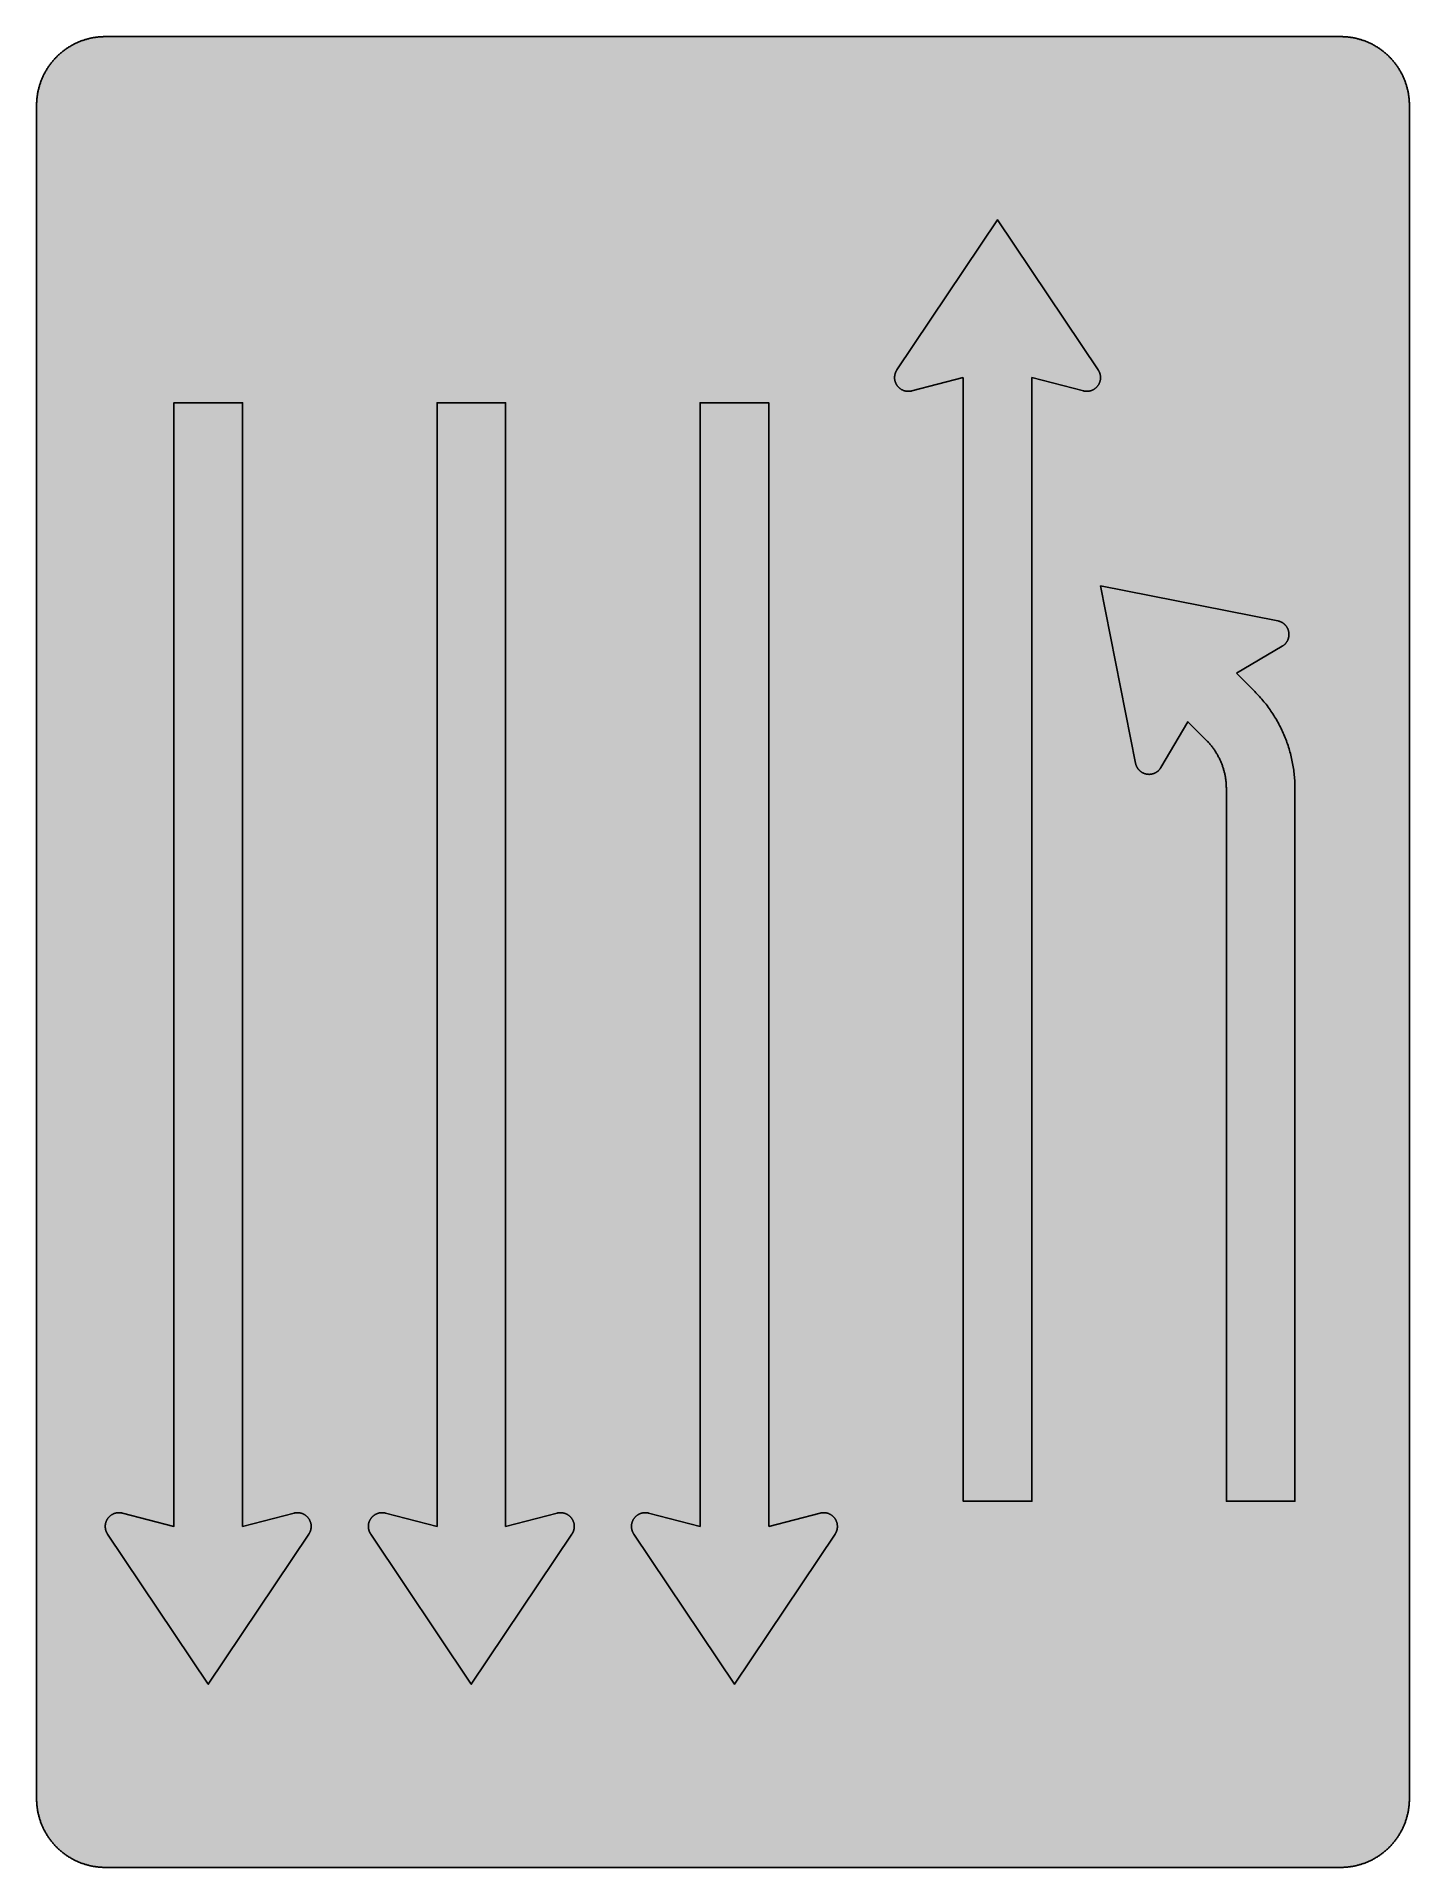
# Model space of a CAD drawing. Header units: millimetres. Extents: x 0 to 423, y 0 to 564.
import ezdxf

# ---------------------------------------------------------------- set-up
doc = ezdxf.new("R2010")
doc.units = ezdxf.units.MM

msp = doc.modelspace()

# ---------------------------------------------------------------- hatches: boundary and pattern name
for color, points in [(254, [(21.2189, 0.0537), (20.955, 0.0533), (20.6934, 0.0584), (20.4292, 0.066), (20.1676, 0.0787), (19.906, 0.094), (19.6469, 0.1118), (19.3853, 0.1321), (19.1262, 0.1549), (18.8671, 0.1829), (18.608, 0.2134), (18.349, 0.2464), (18.0924, 0.2845), (17.8359, 0.3251), (17.5793, 0.3683), (17.3253, 0.414), (17.0688, 0.4623), (16.8148, 0.5156), (16.5633, 0.5715), (16.3093, 0.6299), (16.0579, 0.6909), (15.809, 0.7544), (15.56, 0.823), (15.3111, 0.8941), (15.0622, 0.9677), (14.8158, 1.0439), (14.5694, 1.1227), (14.3256, 1.2065), (14.0818, 1.2903), (13.8379, 1.3792), (13.5966, 1.4707), (13.3579, 1.5672), (13.1191, 1.6637), (12.8803, 1.7628), (12.6441, 1.8669), (12.4079, 1.9736), (12.1742, 2.0803), (11.9405, 2.192), (11.7094, 2.3089), (11.4808, 2.4257), (11.2522, 2.5451), (11.0236, 2.6695), (10.7975, 2.794), (10.574, 2.9235), (10.3505, 3.0556), (10.1295, 3.1877), (9.9111, 3.3249), (9.6926, 3.4646), (9.4742, 3.6068), (9.2608, 3.7541), (9.0475, 3.9014), (8.8341, 4.0513), (8.6258, 4.2037), (8.4176, 4.3612), (8.2118, 4.5187), (8.0061, 4.6812), (7.8029, 4.8438), (7.6022, 5.0114), (7.4041, 5.1816), (7.206, 5.3518), (7.0129, 5.527), (6.8174, 5.7048), (6.6269, 5.8826), (6.4389, 6.0655), (6.2509, 6.2509), (6.0655, 6.4389), (5.8852, 6.6269), (5.7048, 6.8174), (5.527, 7.0104), (5.3518, 7.206), (5.1816, 7.4041), (5.0114, 7.6022), (4.8463, 7.8029), (4.6812, 8.0061), (4.5187, 8.2118), (4.3612, 8.4176), (4.2062, 8.6258), (4.0513, 8.8341), (3.9014, 9.0475), (3.7541, 9.2608), (3.6068, 9.4742), (3.4646, 9.6926), (3.3249, 9.9085), (3.1877, 10.1295), (3.0556, 10.3505), (2.9235, 10.574), (2.794, 10.7975), (2.6695, 11.0236), (2.5451, 11.2522), (2.4257, 11.4808), (2.3063, 11.7094), (2.192, 11.9405), (2.0803, 12.1742), (1.971, 12.4079), (1.8669, 12.6441), (1.7628, 12.8803), (1.6637, 13.1191), (1.5646, 13.3579), (1.4707, 13.5966), (1.3792, 13.8379), (1.2903, 14.0818), (1.2065, 14.3256), (1.1227, 14.5694), (1.0439, 14.8158), (0.9652, 15.0622), (0.8915, 15.3111), (0.823, 15.56), (0.7544, 15.809), (0.6883, 16.0604), (0.6274, 16.3119), (0.569, 16.5633), (0.5131, 16.8148), (0.4623, 17.0688), (0.4115, 17.3253), (0.3658, 17.5793), (0.3226, 17.8359), (0.2819, 18.0924), (0.2464, 18.3515), (0.2134, 18.608), (0.1829, 18.8671), (0.1549, 19.1262), (0.1295, 19.3878), (0.1092, 19.6469), (0.0914, 19.9085), (0.0762, 20.1701), (0.066, 20.4318), (0.0584, 20.6934), (0.0533, 20.955), (0.0508, 21.2192), (0.0522, 543.3314), (0.0533, 543.593), (0.0584, 543.8546), (0.066, 544.1188), (0.0762, 544.3804), (0.0914, 544.642), (0.1092, 544.9011), (0.1295, 545.1627), (0.1549, 545.4218), (0.1829, 545.6809), (0.2134, 545.94), (0.2464, 546.1991), (0.2819, 546.4556), (0.3226, 546.7121), (0.3658, 546.9687), (0.4115, 547.2227), (0.4623, 547.4792), (0.5131, 547.7332), (0.569, 547.9847), (0.6274, 548.2387), (0.6883, 548.4876), (0.7544, 548.7391), (0.823, 548.988), (0.8915, 549.2369), (0.9652, 549.4858), (1.0439, 549.7322), (1.1227, 549.9786), (1.2065, 550.2224), (1.2903, 550.4663), (1.3792, 550.7076), (1.4707, 550.9489), (1.5646, 551.1902), (1.6637, 551.4289), (1.7628, 551.6677), (1.8669, 551.9039), (1.971, 552.1401), (2.0803, 552.3738), (2.192, 552.6049), (2.3063, 552.8386), (2.4257, 553.0672), (2.5451, 553.2958), (2.6695, 553.5244), (2.794, 553.7505), (2.9235, 553.974), (3.0556, 554.1975), (3.1877, 554.4185), (3.3249, 554.6369), (3.4646, 554.8554), (3.6068, 555.0738), (3.7541, 555.2872), (3.9014, 555.5005), (4.0513, 555.7114), (4.2062, 555.9222), (4.3612, 556.1305), (4.5187, 556.3362), (4.6812, 556.5419), (4.8463, 556.7451), (5.0114, 556.9458), (5.1816, 557.1439), (5.3518, 557.342), (5.527, 557.5351), (5.7048, 557.7281), (5.8852, 557.9212), (6.0655, 558.1091), (6.2509, 558.2971), (6.4389, 558.4825), (6.6269, 558.6628), (6.8174, 558.8432), (7.0129, 559.021), (7.206, 559.1937), (7.4041, 559.3664), (7.6022, 559.5366), (7.8029, 559.7017), (8.0061, 559.8668), (8.2118, 560.0268), (8.4176, 560.1868), (8.6258, 560.3418), (8.8341, 560.4967), (9.0475, 560.6466), (9.2608, 560.7939), (9.4742, 560.9387), (9.6926, 561.0835), (9.9111, 561.2232), (10.1295, 561.3603), (10.3505, 561.4924), (10.574, 561.6245), (10.7975, 561.754), (11.0236, 561.8785), (11.2522, 562.0029), (11.4808, 562.1223), (11.7094, 562.2392), (11.9405, 562.356), (12.1742, 562.4678), (12.4079, 562.5744), (12.6441, 562.6811), (12.8803, 562.7853), (13.1191, 562.8843), (13.3579, 562.9834), (13.5966, 563.0774), (13.8379, 563.1688), (14.0818, 563.2577), (14.3256, 563.3415), (14.5694, 563.4253), (14.8158, 563.5041), (15.0622, 563.5803), (15.3111, 563.6539), (15.56, 563.7251), (15.809, 563.7936), (16.0579, 563.8571), (16.3093, 563.9206), (16.5633, 563.9791), (16.8148, 564.0349), (17.0688, 564.0857), (17.3253, 564.1365), (17.5793, 564.1823), (17.8359, 564.2254), (18.0924, 564.2635), (18.349, 564.3016), (18.608, 564.3347), (18.8671, 564.3651), (19.1262, 564.3931), (19.3853, 564.4185), (19.6469, 564.4388), (19.906, 564.4566), (20.1676, 564.4718), (20.4292, 564.482), (20.6934, 564.4896), (20.955, 564.4947), (21.2166, 564.4972), (402.2189, 564.4981), (402.4808, 564.4947), (402.7424, 564.4896), (403.0066, 564.482), (403.2682, 564.4718), (403.5298, 564.4566), (403.7889, 564.4388), (404.0505, 564.4185), (404.3096, 564.3931), (404.5687, 564.3651), (404.8277, 564.3347), (405.0868, 564.3016), (405.3434, 564.2635), (405.5999, 564.2254), (405.8564, 564.1823), (406.113, 564.1365), (406.367, 564.0857), (406.621, 564.0349), (406.875, 563.9791), (407.1264, 563.9206), (407.3779, 563.8571), (407.6268, 563.7936), (407.8783, 563.7251), (408.1272, 563.6539), (408.3736, 563.5803), (408.62, 563.5041), (408.8663, 563.4253), (409.1102, 563.3415), (409.354, 563.2577), (409.5979, 563.1688), (409.8392, 563.0774), (410.0805, 562.9834), (410.3192, 562.8843), (410.5554, 562.7853), (410.7942, 562.6811), (411.0279, 562.5744), (411.2616, 562.4678), (411.4952, 562.356), (411.7264, 562.2392), (411.9575, 562.1223), (412.1861, 562.0029), (412.4122, 561.8785), (412.6382, 561.754), (412.8643, 561.6245), (413.0853, 561.4924), (413.3063, 561.3603), (413.5272, 561.2232), (413.7457, 561.0835), (413.9616, 560.9387), (414.1775, 560.7939), (414.3908, 560.6466), (414.6017, 560.4967), (414.8125, 560.3418), (415.0208, 560.1868), (415.2265, 560.0268), (415.4297, 559.8668), (415.6329, 559.7017), (415.8336, 559.5366), (416.0342, 559.3664), (416.2298, 559.1937), (416.4254, 559.021), (416.6184, 558.8432), (416.8089, 558.6628), (416.9994, 558.4825), (417.1848, 558.2971), (417.3703, 558.1091), (417.5531, 557.9212), (417.7335, 557.7281), (417.9087, 557.5351), (418.084, 557.342), (418.2567, 557.1439), (418.4244, 556.9458), (418.592, 556.7451), (418.7546, 556.5419), (418.9171, 556.3362), (419.0746, 556.1305), (419.2321, 555.9222), (419.3845, 555.7114), (419.5369, 555.5005), (419.6842, 555.2872), (419.829, 555.0738), (419.9712, 554.8554), (420.1109, 554.6369), (420.2481, 554.4185), (420.3827, 554.1975), (420.5148, 553.974), (420.6418, 553.7505), (420.7688, 553.5244), (420.8907, 553.2958), (421.0126, 553.0672), (421.1295, 552.8386), (421.2438, 552.6049), (421.3555, 552.3738), (421.4647, 552.1401), (421.5689, 551.9039), (421.673, 551.6677), (421.7746, 551.4289), (421.8711, 551.1902), (421.9651, 550.9489), (422.0566, 550.7076), (422.1455, 550.4663), (422.2318, 550.2224), (422.3131, 549.9786), (422.3918, 549.7322), (422.4706, 549.4858), (422.5442, 549.2369), (422.6128, 548.988), (422.6814, 548.7391), (422.7449, 548.4876), (422.8084, 548.2387), (422.8668, 547.9847), (422.9227, 547.7332), (422.9735, 547.4792), (423.0243, 547.2227), (423.07, 546.9687), (423.1132, 546.7121), (423.1513, 546.4556), (423.1894, 546.1991), (423.2224, 545.94), (423.2529, 545.6809), (423.2808, 545.4218), (423.3037, 545.1627), (423.3266, 544.9011), (423.3443, 544.642), (423.357, 544.3804), (423.3697, 544.1188), (423.3774, 543.8546), (423.3824, 543.593), (423.385, 543.3314), (423.3855, 21.2203), (423.3824, 20.955), (423.3774, 20.6934), (423.3697, 20.4318), (423.357, 20.1701), (423.3443, 19.9085), (423.3266, 19.6469), (423.3037, 19.3878), (423.2808, 19.1262), (423.2529, 18.8671), (423.2224, 18.608), (423.1894, 18.3515), (423.1513, 18.0924), (423.1132, 17.8359), (423.07, 17.5793), (423.0243, 17.3253), (422.9735, 17.0688), (422.9227, 16.8148), (422.8668, 16.5633), (422.8084, 16.3119), (422.7449, 16.0604), (422.6814, 15.809), (422.6128, 15.56), (422.5442, 15.3111), (422.4706, 15.0622), (422.3918, 14.8158), (422.3131, 14.5694), (422.2318, 14.3256), (422.1455, 14.0818), (422.0566, 13.8379), (421.9651, 13.5966), (421.8711, 13.3579), (421.7746, 13.1191), (421.673, 12.8803), (421.5689, 12.6441), (421.4647, 12.4079), (421.3555, 12.1742), (421.2438, 11.9405), (421.1295, 11.7094), (421.0126, 11.4808), (420.8907, 11.2522), (420.7688, 11.0236), (420.6418, 10.7975), (420.5148, 10.574), (420.3827, 10.3505), (420.2481, 10.1295), (420.1109, 9.9085), (419.9712, 9.6926), (419.829, 9.4742), (419.6842, 9.2608), (419.5369, 9.0475), (419.3845, 8.8341), (419.2321, 8.6258), (419.0746, 8.4176), (418.9171, 8.2118), (418.7546, 8.0061), (418.592, 7.8029), (418.4244, 7.6022), (418.2567, 7.4041), (418.084, 7.206), (417.9087, 7.0104), (417.7335, 6.8174), (417.5531, 6.6269), (417.3703, 6.4389), (417.1848, 6.2509), (416.9994, 6.0655), (416.8089, 5.8826), (416.6184, 5.7048), (416.4254, 5.527), (416.2298, 5.3518), (416.0342, 5.1816), (415.8336, 5.0114), (415.6329, 4.8438), (415.4297, 4.6812), (415.2265, 4.5187), (415.0208, 4.3612), (414.8125, 4.2037), (414.6017, 4.0513), (414.3908, 3.9014), (414.1775, 3.7541), (413.9616, 3.6068), (413.7457, 3.4646), (413.5272, 3.3249), (413.3063, 3.1877), (413.0853, 3.0556), (412.8643, 2.9235), (412.6382, 2.794), (412.4122, 2.6695), (412.1861, 2.5451), (411.9575, 2.4257), (411.7264, 2.3089), (411.4952, 2.192), (411.2616, 2.0803), (411.0279, 1.9736), (410.7942, 1.8669), (410.5554, 1.7628), (410.3192, 1.6637), (410.0805, 1.5672), (409.8392, 1.4707), (409.5979, 1.3792), (409.354, 1.2903), (409.1102, 1.2065), (408.8663, 1.1227), (408.62, 1.0439), (408.3736, 0.9677), (408.1272, 0.8941), (407.8783, 0.823), (407.6268, 0.7544), (407.3779, 0.6909), (407.1264, 0.6299), (406.875, 0.5715), (406.621, 0.5156), (406.367, 0.4623), (406.113, 0.414), (405.8564, 0.3683), (405.5999, 0.3251), (405.3434, 0.2845), (405.0868, 0.2464), (404.8277, 0.2134), (404.5687, 0.1829), (404.3096, 0.1549), (404.0505, 0.1321), (403.7889, 0.1118), (403.5298, 0.094), (403.2682, 0.0787), (403.0066, 0.066), (402.7424, 0.0584), (402.4808, 0.0533), (402.2166, 0.0533)]), (59, [(285.8022, 459.3703), (269.9272, 455.2703), (269.9106, 455.2645), (269.8928, 455.262), (269.8775, 455.2569), (269.8623, 455.2518), (269.8445, 455.2493), (269.8293, 455.2442), (269.8115, 455.2417), (269.7963, 455.2366), (269.781, 455.234), (269.7632, 455.2315), (269.748, 455.2264), (269.7302, 455.2239), (269.715, 455.2213), (269.6972, 455.2163), (269.682, 455.2137), (269.6667, 455.2112), (269.6489, 455.2086), (269.6337, 455.2036), (269.6159, 455.201), (269.6007, 455.1985), (269.5829, 455.1959), (269.5677, 455.1934), (269.5499, 455.1909), (269.5346, 455.1883), (269.5169, 455.1858), (269.5016, 455.1832), (269.4838, 455.1807), (269.4686, 455.1782), (269.4508, 455.1756), (269.4356, 455.1731), (269.4178, 455.1705), (269.4026, 455.168), (269.3848, 455.168), (269.3695, 455.1655), (269.3518, 455.1629), (269.3365, 455.1604), (269.3187, 455.1604), (269.3035, 455.1578), (269.2857, 455.1553), (269.2679, 455.1553), (269.2527, 455.1528), (269.2349, 455.1502), (269.2197, 455.1502), (269.2019, 455.1477), (269.1867, 455.1477), (269.1689, 455.1451), (269.1536, 455.1451), (269.1359, 455.1451), (269.1181, 455.1426), (269.1028, 455.1426), (269.0851, 455.1401), (269.0698, 455.1401), (269.052, 455.1401), (269.0343, 455.1401), (269.019, 455.1375), (269.0012, 455.1375), (268.986, 455.1375), (268.9682, 455.1375), (268.9504, 455.1375), (268.9352, 455.135), (268.9174, 455.135), (268.9022, 455.135), (268.8844, 455.135), (268.8666, 455.135), (268.7574, 455.1375), (268.6507, 455.1401), (268.5415, 455.1477), (268.4348, 455.1578), (268.3281, 455.1705), (268.224, 455.1832), (268.1173, 455.201), (268.0157, 455.2213), (267.9116, 455.2442), (267.81, 455.2696), (267.7084, 455.295), (267.6093, 455.3255), (267.5103, 455.3585), (267.4112, 455.3915), (267.3147, 455.4296), (267.2207, 455.4677), (267.1267, 455.5084), (267.0327, 455.5541), (266.9413, 455.5998), (266.8499, 455.6455), (266.761, 455.6963), (266.6721, 455.7497), (266.5857, 455.803), (266.5019, 455.8589), (266.4181, 455.9173), (266.3342, 455.9757), (266.2555, 456.0392), (266.1742, 456.1027), (266.098, 456.1688), (266.0218, 456.2348), (265.9482, 456.3034), (265.8745, 456.3745), (265.8034, 456.4482), (265.7348, 456.5218), (265.6662, 456.598), (265.6002, 456.6768), (265.5367, 456.7555), (265.4757, 456.8368), (265.4148, 456.9181), (265.3563, 457.0019), (265.3005, 457.0882), (265.2471, 457.1746), (265.1963, 457.261), (265.1455, 457.3499), (265.0973, 457.4413), (265.0515, 457.5327), (265.0084, 457.6267), (264.9677, 457.7207), (264.9271, 457.8172), (264.8915, 457.9137), (264.856, 458.0103), (264.8255, 458.1093), (264.795, 458.2109), (264.7671, 458.31), (264.7417, 458.4116), (264.7213, 458.5157), (264.701, 458.6199), (264.6832, 458.724), (264.668, 458.8307), (264.6553, 458.9374), (264.6477, 459.044), (264.6401, 459.1507), (264.635, 459.2599), (264.635, 459.3692), (264.635, 459.4073), (264.635, 459.4479), (264.635, 459.486), (264.6375, 459.5266), (264.6401, 459.5647), (264.6401, 459.6054), (264.6426, 459.6435), (264.6451, 459.6816), (264.6502, 459.7222), (264.6528, 459.7603), (264.6553, 459.7984), (264.6604, 459.8365), (264.6655, 459.8772), (264.6705, 459.9153), (264.6756, 459.9534), (264.6807, 459.9915), (264.6858, 460.0321), (264.6934, 460.0702), (264.6985, 460.1083), (264.7061, 460.1464), (264.7137, 460.1845), (264.7213, 460.2226), (264.729, 460.2607), (264.7366, 460.2988), (264.7467, 460.3369), (264.7569, 460.375), (264.7645, 460.4131), (264.7747, 460.4487), (264.7848, 460.4868), (264.795, 460.5249), (264.8052, 460.563), (264.8179, 460.5985), (264.828, 460.6366), (264.8407, 460.6722), (264.8534, 460.7103), (264.8661, 460.7484), (264.8788, 460.7839), (264.8915, 460.8195), (264.9042, 460.8576), (264.9195, 460.8932), (264.9322, 460.9287), (264.9474, 460.9668), (264.9626, 461.0024), (264.9779, 461.0379), (264.9931, 461.0735), (265.0084, 461.1091), (265.0261, 461.1446), (265.0414, 461.1802), (265.0592, 461.2157), (265.0769, 461.2488), (265.0947, 461.2843), (265.1125, 461.3199), (265.1303, 461.3529), (265.1481, 461.3885), (265.1658, 461.424), (265.1862, 461.457), (265.2065, 461.4901), (265.2243, 461.5256), (265.2446, 461.5586), (265.2649, 461.5917), (265.2878, 461.6247), (265.3081, 461.6577), (265.3284, 461.6907), (265.3513, 461.7237), (296.3855, 508.0536), (327.4205, 461.7251), (327.4416, 461.6907), (327.4619, 461.6577), (327.4822, 461.6247), (327.5051, 461.5917), (327.5254, 461.5586), (327.5457, 461.5256), (327.5635, 461.4901), (327.5838, 461.457), (327.6041, 461.424), (327.6219, 461.3885), (327.6397, 461.3529), (327.6575, 461.3199), (327.6752, 461.2843), (327.693, 461.2488), (327.7108, 461.2157), (327.7286, 461.1802), (327.7438, 461.1446), (327.7616, 461.1091), (327.7768, 461.0735), (327.7921, 461.0379), (327.8073, 461.0024), (327.8226, 460.9668), (327.8378, 460.9287), (327.8505, 460.8932), (327.8657, 460.8576), (327.8784, 460.8195), (327.8911, 460.7839), (327.9038, 460.7484), (327.9165, 460.7103), (327.9292, 460.6722), (327.9394, 460.6366), (327.9521, 460.5985), (327.9623, 460.563), (327.975, 460.5249), (327.9851, 460.4868), (327.9953, 460.4487), (328.0029, 460.4131), (328.0131, 460.375), (328.0232, 460.3369), (328.0308, 460.2988), (328.0385, 460.2607), (328.0486, 460.2226), (328.0562, 460.1845), (328.0613, 460.1464), (328.0689, 460.1083), (328.0766, 460.0702), (328.0816, 460.0321), (328.0893, 459.9915), (328.0943, 459.9534), (328.0994, 459.9153), (328.1045, 459.8772), (328.1096, 459.8365), (328.1121, 459.7984), (328.1172, 459.7603), (328.1197, 459.7222), (328.1223, 459.6816), (328.1248, 459.6435), (328.1274, 459.6054), (328.1299, 459.5647), (328.1324, 459.5266), (328.1324, 459.486), (328.1324, 459.4479), (328.135, 459.4073), (328.135, 459.3692), (328.1324, 459.2599), (328.1299, 459.1507), (328.1223, 459.044), (328.1121, 458.9374), (328.0994, 458.8307), (328.0867, 458.724), (328.0689, 458.6199), (328.0486, 458.5157), (328.0258, 458.4116), (328.0004, 458.31), (327.975, 458.2109), (327.9445, 458.1093), (327.9115, 458.0103), (327.8784, 457.9137), (327.8403, 457.8172), (327.8022, 457.7207), (327.7616, 457.6267), (327.7159, 457.5327), (327.6702, 457.4413), (327.6244, 457.3499), (327.5736, 457.261), (327.5203, 457.1746), (327.467, 457.0882), (327.4111, 457.0019), (327.3527, 456.9181), (327.2942, 456.8368), (327.2307, 456.7555), (327.1672, 456.6768), (327.1012, 456.598), (327.0352, 456.5218), (326.9666, 456.4482), (326.8955, 456.3745), (326.8218, 456.3034), (326.7481, 456.2348), (326.6719, 456.1688), (326.5932, 456.1027), (326.5145, 456.0392), (326.4332, 455.9757), (326.3519, 455.9173), (326.2681, 455.8589), (326.1817, 455.803), (326.0954, 455.7497), (326.009, 455.6963), (325.9201, 455.6455), (325.8287, 455.5998), (325.7372, 455.5541), (325.6432, 455.5084), (325.5493, 455.4677), (325.4527, 455.4296), (325.3562, 455.3915), (325.2597, 455.3585), (325.1606, 455.3255), (325.059, 455.295), (324.96, 455.2696), (324.8584, 455.2442), (324.7542, 455.2213), (324.6501, 455.201), (324.546, 455.1832), (324.4393, 455.1705), (324.3326, 455.1578), (324.2259, 455.1477), (324.1192, 455.1401), (324.01, 455.1375), (323.9008, 455.135), (323.883, 455.135), (323.8678, 455.135), (323.85, 455.135), (323.8348, 455.135), (323.817, 455.1375), (323.8017, 455.1375), (323.784, 455.1375), (323.7662, 455.1375), (323.7509, 455.1375), (323.7332, 455.1401), (323.7179, 455.1401), (323.7001, 455.1401), (323.6849, 455.1401), (323.6671, 455.1426), (323.6493, 455.1426), (323.6341, 455.1451), (323.6163, 455.1451), (323.6011, 455.1451), (323.5833, 455.1477), (323.5681, 455.1477), (323.5503, 455.1502), (323.535, 455.1502), (323.5173, 455.1528), (323.4995, 455.1553), (323.4842, 455.1553), (323.4665, 455.1578), (323.4512, 455.1604), (323.4334, 455.1604), (323.4182, 455.1629), (323.4004, 455.1655), (323.3852, 455.168), (323.3674, 455.168), (323.3522, 455.1705), (323.3344, 455.1731), (323.3191, 455.1756), (323.3014, 455.1782), (323.2861, 455.1807), (323.2683, 455.1832), (323.2531, 455.1858), (323.2353, 455.1883), (323.2201, 455.1909), (323.2023, 455.1934), (323.1871, 455.1959), (323.1693, 455.1985), (323.154, 455.201), (323.1363, 455.2036), (323.121, 455.2086), (323.1032, 455.2112), (323.088, 455.2137), (323.0702, 455.2163), (323.055, 455.2213), (323.0372, 455.2239), (323.022, 455.2264), (323.0067, 455.2315), (322.9889, 455.234), (322.9737, 455.2366), (322.9559, 455.2417), (322.9407, 455.2442), (322.9229, 455.2493), (322.9077, 455.2518), (322.8924, 455.2569), (322.8746, 455.262), (322.8594, 455.2645), (322.8416, 455.2696), (306.9689, 459.3703), (306.9689, 112.9425), (285.8022, 112.9425)]), (59, [(63.5522, 105.1814), (79.4272, 109.2796), (79.441, 109.2835), (79.4588, 109.286), (79.4741, 109.2911), (79.4918, 109.2937), (79.5071, 109.2987), (79.5223, 109.3013), (79.5401, 109.3064), (79.5553, 109.3089), (79.5731, 109.314), (79.5884, 109.3165), (79.6061, 109.3216), (79.6214, 109.3241), (79.6392, 109.3267), (79.6544, 109.3318), (79.6696, 109.3343), (79.6874, 109.3368), (79.7027, 109.3394), (79.7204, 109.3445), (79.7357, 109.347), (79.7535, 109.3495), (79.7687, 109.3521), (79.7865, 109.3546), (79.8017, 109.3572), (79.8195, 109.3597), (79.8347, 109.3622), (79.8525, 109.3648), (79.8678, 109.3673), (79.8855, 109.3699), (79.9008, 109.3724), (79.9186, 109.3749), (79.9338, 109.3775), (79.9516, 109.38), (79.9668, 109.3826), (79.9846, 109.3826), (79.9998, 109.3851), (80.0176, 109.3876), (80.0329, 109.3902), (80.0506, 109.3902), (80.0684, 109.3927), (80.0837, 109.3953), (80.1014, 109.3953), (80.1167, 109.3978), (80.1345, 109.3978), (80.1497, 109.4003), (80.1675, 109.4003), (80.1827, 109.4029), (80.2005, 109.4029), (80.2183, 109.4054), (80.2335, 109.4054), (80.2513, 109.408), (80.2665, 109.408), (80.2843, 109.408), (80.2996, 109.4105), (80.3173, 109.4105), (80.3351, 109.4105), (80.3504, 109.4105), (80.3681, 109.413), (80.3834, 109.413), (80.4012, 109.413), (80.4164, 109.413), (80.4342, 109.413), (80.452, 109.413), (80.4672, 109.413), (80.485, 109.413), (80.5942, 109.413), (80.7034, 109.408), (80.8101, 109.4003), (80.9168, 109.3927), (81.0235, 109.38), (81.1301, 109.3648), (81.2343, 109.347), (81.3384, 109.3267), (81.44, 109.3038), (81.5416, 109.281), (81.6432, 109.253), (81.7423, 109.2225), (81.8413, 109.1921), (81.9404, 109.1565), (82.0369, 109.1209), (82.1334, 109.0803), (82.2274, 109.0397), (82.3189, 108.9965), (82.4128, 108.9508), (82.5017, 108.9025), (82.5906, 108.8517), (82.6795, 108.8009), (82.7659, 108.7476), (82.8523, 108.6891), (82.9361, 108.6333), (83.0174, 108.5723), (83.0986, 108.5113), (83.1774, 108.4453), (83.2561, 108.3818), (83.3298, 108.3132), (83.406, 108.2446), (83.4771, 108.1735), (83.5482, 108.0999), (83.6168, 108.0262), (83.6854, 107.95), (83.7514, 107.8738), (83.8149, 107.7925), (83.8759, 107.7138), (83.9368, 107.63), (83.9953, 107.5461), (84.0511, 107.4623), (84.1045, 107.376), (84.1578, 107.2871), (84.2061, 107.1982), (84.2543, 107.1067), (84.3001, 107.0153), (84.3432, 106.9213), (84.3839, 106.8273), (84.4245, 106.7333), (84.4601, 106.6343), (84.4956, 106.5378), (84.5261, 106.4387), (84.5566, 106.3396), (84.5845, 106.238), (84.6099, 106.1364), (84.6328, 106.0323), (84.6506, 105.9282), (84.6684, 105.824), (84.6836, 105.7199), (84.6963, 105.6132), (84.7065, 105.5065), (84.7115, 105.3973), (84.7166, 105.2906), (84.7166, 105.1814), (84.7166, 105.1408), (84.7166, 105.1027), (84.7166, 105.062), (84.7141, 105.0239), (84.7141, 104.9833), (84.7115, 104.9452), (84.709, 104.9045), (84.7065, 104.8664), (84.7039, 104.8283), (84.6988, 104.7877), (84.6963, 104.7496), (84.6912, 104.7115), (84.6861, 104.6709), (84.6811, 104.6328), (84.676, 104.5947), (84.6709, 104.5566), (84.6658, 104.5185), (84.6582, 104.4778), (84.6531, 104.4397), (84.6455, 104.4016), (84.6379, 104.3635), (84.6303, 104.3254), (84.6226, 104.2873), (84.615, 104.2492), (84.6049, 104.2111), (84.5972, 104.173), (84.5871, 104.1349), (84.5769, 104.0994), (84.5668, 104.0613), (84.5566, 104.0232), (84.5464, 103.9851), (84.5363, 103.9495), (84.5236, 103.9114), (84.5109, 103.8733), (84.5007, 103.8377), (84.488, 103.7996), (84.4753, 103.7641), (84.4626, 103.726), (84.4474, 103.6904), (84.4347, 103.6549), (84.4194, 103.6168), (84.4042, 103.5812), (84.3915, 103.5456), (84.3763, 103.5101), (84.361, 103.4745), (84.3432, 103.439), (84.328, 103.4034), (84.3102, 103.3678), (84.295, 103.3323), (84.2772, 103.2967), (84.2594, 103.2637), (84.2416, 103.2281), (84.2239, 103.1926), (84.2061, 103.1596), (84.1858, 103.124), (84.168, 103.091), (84.1477, 103.0554), (84.1273, 103.0224), (84.107, 102.9894), (84.0867, 102.9564), (84.0664, 102.9233), (84.0461, 102.8903), (84.0232, 102.8573), (84.0029, 102.8243), (52.9689, 56.4981), (21.9357, 102.8249), (21.9126, 102.8573), (21.8923, 102.8903), (21.8694, 102.9233), (21.8491, 102.9564), (21.8288, 102.9894), (21.8084, 103.0224), (21.7881, 103.0554), (21.7703, 103.091), (21.75, 103.124), (21.7322, 103.1596), (21.7119, 103.1926), (21.6941, 103.2281), (21.6764, 103.2637), (21.6586, 103.2967), (21.6433, 103.3323), (21.6256, 103.3678), (21.6078, 103.4034), (21.5925, 103.439), (21.5773, 103.4745), (21.5621, 103.5101), (21.5468, 103.5456), (21.5316, 103.5812), (21.5163, 103.6168), (21.5011, 103.6549), (21.4884, 103.6904), (21.4757, 103.726), (21.4605, 103.7641), (21.4478, 103.7996), (21.4351, 103.8377), (21.4249, 103.8733), (21.4122, 103.9114), (21.3995, 103.9495), (21.3893, 103.9851), (21.3792, 104.0232), (21.369, 104.0613), (21.3589, 104.0994), (21.3487, 104.1349), (21.3385, 104.173), (21.3309, 104.2111), (21.3208, 104.2492), (21.3131, 104.2873), (21.3055, 104.3254), (21.2979, 104.3635), (21.2903, 104.4016), (21.2827, 104.4397), (21.275, 104.4778), (21.27, 104.5185), (21.2649, 104.5566), (21.2573, 104.5947), (21.2522, 104.6328), (21.2471, 104.6709), (21.2446, 104.7115), (21.2395, 104.7496), (21.2369, 104.7877), (21.2319, 104.8283), (21.2293, 104.8664), (21.2268, 104.9045), (21.2242, 104.9452), (21.2217, 104.9833), (21.2217, 105.0239), (21.2192, 105.062), (21.2192, 105.1027), (21.2166, 105.1408), (21.2166, 105.1814), (21.2192, 105.2906), (21.2242, 105.3973), (21.2293, 105.5065), (21.2395, 105.6132), (21.2522, 105.7199), (21.2674, 105.824), (21.2827, 105.9282), (21.303, 106.0323), (21.3258, 106.1364), (21.3512, 106.238), (21.3792, 106.3396), (21.4071, 106.4387), (21.4401, 106.5378), (21.4757, 106.6343), (21.5113, 106.7333), (21.5494, 106.8273), (21.5925, 106.9213), (21.6357, 107.0153), (21.6814, 107.1067), (21.7297, 107.1982), (21.778, 107.2871), (21.8313, 107.376), (21.8846, 107.4623), (21.9405, 107.5461), (21.9989, 107.63), (22.0599, 107.7138), (22.1209, 107.7925), (22.1844, 107.8738), (22.2504, 107.95), (22.3164, 108.0262), (22.3876, 108.0999), (22.4587, 108.1735), (22.5298, 108.2446), (22.606, 108.3132), (22.6797, 108.3818), (22.7584, 108.4453), (22.8371, 108.5113), (22.9184, 108.5723), (22.9997, 108.6333), (23.0835, 108.6891), (23.1699, 108.7476), (23.2562, 108.8009), (23.3451, 108.8517), (23.434, 108.9025), (23.5229, 108.9508), (23.6169, 108.9965), (23.7084, 109.0397), (23.8023, 109.0803), (23.8989, 109.1209), (23.9954, 109.1565), (24.0944, 109.1921), (24.1935, 109.2225), (24.2926, 109.253), (24.3942, 109.281), (24.4958, 109.3038), (24.5974, 109.3267), (24.7015, 109.347), (24.8056, 109.3648), (24.9123, 109.38), (25.019, 109.3927), (25.1257, 109.4003), (25.2324, 109.408), (25.3416, 109.413), (25.4508, 109.413), (25.4686, 109.413), (25.4838, 109.413), (25.5016, 109.413), (25.5194, 109.413), (25.5346, 109.413), (25.5524, 109.413), (25.5676, 109.413), (25.5854, 109.4105), (25.6032, 109.4105), (25.6184, 109.4105), (25.6362, 109.4105), (25.6515, 109.408), (25.6692, 109.408), (25.6845, 109.408), (25.7023, 109.4054), (25.72, 109.4054), (25.7353, 109.4029), (25.7531, 109.4029), (25.7683, 109.4003), (25.7861, 109.4003), (25.8013, 109.3978), (25.8191, 109.3978), (25.8369, 109.3953), (25.8521, 109.3953), (25.8699, 109.3927), (25.8851, 109.3902), (25.9029, 109.3902), (25.9182, 109.3876), (25.9359, 109.3851), (25.9512, 109.3826), (25.969, 109.3826), (25.9842, 109.38), (26.002, 109.3775), (26.0198, 109.3749), (26.035, 109.3724), (26.0528, 109.3699), (26.068, 109.3673), (26.0858, 109.3648), (26.101, 109.3622), (26.1188, 109.3597), (26.1341, 109.3572), (26.1493, 109.3546), (26.1671, 109.3521), (26.1823, 109.3495), (26.2001, 109.347), (26.2153, 109.3445), (26.2331, 109.3394), (26.2484, 109.3368), (26.2661, 109.3343), (26.2814, 109.3318), (26.2992, 109.3267), (26.3144, 109.3241), (26.3296, 109.3216), (26.3474, 109.3165), (26.3627, 109.314), (26.3804, 109.3089), (26.3957, 109.3064), (26.4109, 109.3013), (26.4287, 109.2987), (26.4439, 109.2937), (26.4617, 109.2911), (26.477, 109.286), (26.4922, 109.2835), (26.51, 109.2784), (42.3855, 105.1814), (42.3855, 451.6092), (63.5522, 451.6092)]), (59, [(144.6911, 105.1814), (160.5661, 109.2796), (160.5813, 109.2835), (160.5966, 109.286), (160.6144, 109.2911), (160.6296, 109.2937), (160.6474, 109.2987), (160.6626, 109.3013), (160.6779, 109.3064), (160.6956, 109.3089), (160.7109, 109.314), (160.7287, 109.3165), (160.7439, 109.3216), (160.7617, 109.3241), (160.7769, 109.3267), (160.7922, 109.3318), (160.8099, 109.3343), (160.8252, 109.3368), (160.843, 109.3394), (160.8582, 109.3445), (160.876, 109.347), (160.8912, 109.3495), (160.909, 109.3521), (160.9242, 109.3546), (160.942, 109.3572), (160.9573, 109.3597), (160.975, 109.3622), (160.9903, 109.3648), (161.0081, 109.3673), (161.0233, 109.3699), (161.0411, 109.3724), (161.0563, 109.3749), (161.0741, 109.3775), (161.0893, 109.38), (161.1071, 109.3826), (161.1224, 109.3826), (161.1401, 109.3851), (161.1554, 109.3876), (161.1732, 109.3902), (161.1884, 109.3902), (161.2062, 109.3927), (161.224, 109.3953), (161.2392, 109.3953), (161.257, 109.3978), (161.2722, 109.3978), (161.29, 109.4003), (161.3052, 109.4003), (161.323, 109.4029), (161.3383, 109.4029), (161.356, 109.4054), (161.3738, 109.4054), (161.3891, 109.408), (161.4068, 109.408), (161.4221, 109.408), (161.4399, 109.4105), (161.4551, 109.4105), (161.4729, 109.4105), (161.4907, 109.4105), (161.5059, 109.413), (161.5237, 109.413), (161.5389, 109.413), (161.5567, 109.413), (161.5719, 109.413), (161.5897, 109.413), (161.6075, 109.413), (161.6227, 109.413), (161.732, 109.413), (161.8412, 109.408), (161.9479, 109.4003), (162.0571, 109.3927), (162.1612, 109.38), (162.2679, 109.3648), (162.372, 109.347), (162.4762, 109.3267), (162.5803, 109.3038), (162.6819, 109.281), (162.7835, 109.253), (162.8826, 109.2225), (162.9816, 109.1921), (163.0782, 109.1565), (163.1747, 109.1209), (163.2712, 109.0803), (163.3652, 109.0397), (163.4592, 108.9965), (163.5506, 108.9508), (163.642, 108.9025), (163.7309, 108.8517), (163.8173, 108.8009), (163.9062, 108.7476), (163.99, 108.6891), (164.0738, 108.6333), (164.1551, 108.5723), (164.2364, 108.5113), (164.3151, 108.4453), (164.3939, 108.3818), (164.4701, 108.3132), (164.5437, 108.2446), (164.6174, 108.1735), (164.6885, 108.0999), (164.7571, 108.0262), (164.8231, 107.95), (164.8892, 107.8738), (164.9527, 107.7925), (165.0162, 107.7138), (165.0746, 107.63), (165.133, 107.5461), (165.1889, 107.4623), (165.2448, 107.376), (165.2956, 107.2871), (165.3464, 107.1982), (165.3946, 107.1067), (165.4404, 107.0153), (165.4835, 106.9213), (165.5242, 106.8273), (165.5623, 106.7333), (165.6004, 106.6343), (165.6334, 106.5378), (165.6664, 106.4387), (165.6969, 106.3396), (165.7223, 106.238), (165.7477, 106.1364), (165.7706, 106.0323), (165.7909, 105.9282), (165.8087, 105.824), (165.8214, 105.7199), (165.8341, 105.6132), (165.8442, 105.5065), (165.8518, 105.3973), (165.8544, 105.2906), (165.8569, 105.1814), (165.8569, 105.1408), (165.8569, 105.1027), (165.8544, 105.062), (165.8544, 105.0239), (165.8518, 104.9833), (165.8493, 104.9452), (165.8468, 104.9045), (165.8442, 104.8664), (165.8417, 104.8283), (165.8391, 104.7877), (165.8341, 104.7496), (165.8315, 104.7115), (165.8264, 104.6709), (165.8214, 104.6328), (165.8163, 104.5947), (165.8112, 104.5566), (165.8036, 104.5185), (165.7985, 104.4778), (165.7909, 104.4397), (165.7858, 104.4016), (165.7782, 104.3635), (165.7706, 104.3254), (165.7629, 104.2873), (165.7528, 104.2492), (165.7452, 104.2111), (165.735, 104.173), (165.7274, 104.1349), (165.7172, 104.0994), (165.7071, 104.0613), (165.6969, 104.0232), (165.6842, 103.9851), (165.674, 103.9495), (165.6639, 103.9114), (165.6512, 103.8733), (165.6385, 103.8377), (165.6258, 103.7996), (165.6131, 103.7641), (165.6004, 103.726), (165.5877, 103.6904), (165.5724, 103.6549), (165.5597, 103.6168), (165.5445, 103.5812), (165.5293, 103.5456), (165.514, 103.5101), (165.4988, 103.4745), (165.4835, 103.439), (165.4658, 103.4034), (165.4505, 103.3678), (165.4327, 103.3323), (165.415, 103.2967), (165.3997, 103.2637), (165.3819, 103.2281), (165.3616, 103.1926), (165.3438, 103.1596), (165.3261, 103.124), (165.3057, 103.091), (165.288, 103.0554), (165.2676, 103.0224), (165.2473, 102.9894), (165.227, 102.9564), (165.2067, 102.9233), (165.1838, 102.8903), (165.1635, 102.8573), (165.1406, 102.8243), (134.1078, 56.4981), (103.0746, 102.8249), (103.0503, 102.8573), (103.03, 102.8903), (103.0097, 102.9233), (102.9894, 102.9564), (102.9691, 102.9894), (102.9487, 103.0224), (102.9284, 103.0554), (102.9081, 103.091), (102.8903, 103.124), (102.87, 103.1596), (102.8522, 103.1926), (102.8344, 103.2281), (102.8167, 103.2637), (102.7989, 103.2967), (102.7811, 103.3323), (102.7633, 103.3678), (102.7481, 103.4034), (102.7303, 103.439), (102.7151, 103.4745), (102.6998, 103.5101), (102.6846, 103.5456), (102.6693, 103.5812), (102.6541, 103.6168), (102.6414, 103.6549), (102.6262, 103.6904), (102.6135, 103.726), (102.6008, 103.7641), (102.5881, 103.7996), (102.5754, 103.8377), (102.5627, 103.8733), (102.55, 103.9114), (102.5398, 103.9495), (102.5296, 103.9851), (102.5169, 104.0232), (102.5068, 104.0613), (102.4966, 104.0994), (102.4865, 104.1349), (102.4788, 104.173), (102.4687, 104.2111), (102.4611, 104.2492), (102.4509, 104.2873), (102.4433, 104.3254), (102.4357, 104.3635), (102.428, 104.4016), (102.4204, 104.4397), (102.4153, 104.4778), (102.4077, 104.5185), (102.4026, 104.5566), (102.3976, 104.5947), (102.3925, 104.6328), (102.3874, 104.6709), (102.3823, 104.7115), (102.3772, 104.7496), (102.3747, 104.7877), (102.3722, 104.8283), (102.3671, 104.8664), (102.3645, 104.9045), (102.362, 104.9452), (102.362, 104.9833), (102.3595, 105.0239), (102.3569, 105.062), (102.3569, 105.1027), (102.3569, 105.1408), (102.3569, 105.1814), (102.3569, 105.2906), (102.362, 105.3973), (102.3696, 105.5065), (102.3772, 105.6132), (102.3899, 105.7199), (102.4052, 105.824), (102.423, 105.9282), (102.4433, 106.0323), (102.4661, 106.1364), (102.489, 106.238), (102.5169, 106.3396), (102.5474, 106.4387), (102.5779, 106.5378), (102.6135, 106.6343), (102.649, 106.7333), (102.6897, 106.8273), (102.7303, 106.9213), (102.7735, 107.0153), (102.8192, 107.1067), (102.8675, 107.1982), (102.9183, 107.2871), (102.9691, 107.376), (103.0224, 107.4623), (103.0808, 107.5461), (103.1367, 107.63), (103.1977, 107.7138), (103.2586, 107.7925), (103.3247, 107.8738), (103.3882, 107.95), (103.4567, 108.0262), (103.5253, 108.0999), (103.5964, 108.1735), (103.6701, 108.2446), (103.7438, 108.3132), (103.82, 108.3818), (103.8962, 108.4453), (103.9774, 108.5113), (104.0562, 108.5723), (104.14, 108.6333), (104.2238, 108.6891), (104.3076, 108.7476), (104.394, 108.8009), (104.4829, 108.8517), (104.5718, 108.9025), (104.6632, 108.9508), (104.7547, 108.9965), (104.8487, 109.0397), (104.9426, 109.0803), (105.0392, 109.1209), (105.1357, 109.1565), (105.2322, 109.1921), (105.3313, 109.2225), (105.4303, 109.253), (105.5319, 109.281), (105.6335, 109.3038), (105.7377, 109.3267), (105.8418, 109.347), (105.9459, 109.3648), (106.0501, 109.38), (106.1568, 109.3927), (106.2634, 109.4003), (106.3727, 109.408), (106.4793, 109.413), (106.5911, 109.413), (106.6063, 109.413), (106.6241, 109.413), (106.6394, 109.413), (106.6571, 109.413), (106.6749, 109.413), (106.6902, 109.413), (106.7079, 109.413), (106.7232, 109.4105), (106.741, 109.4105), (106.7587, 109.4105), (106.774, 109.4105), (106.7918, 109.408), (106.807, 109.408), (106.8248, 109.408), (106.84, 109.4054), (106.8578, 109.4054), (106.8756, 109.4029), (106.8908, 109.4029), (106.9086, 109.4003), (106.9238, 109.4003), (106.9416, 109.3978), (106.9569, 109.3978), (106.9746, 109.3953), (106.9924, 109.3953), (107.0077, 109.3927), (107.0254, 109.3902), (107.0407, 109.3902), (107.0585, 109.3876), (107.0737, 109.3851), (107.0915, 109.3826), (107.1067, 109.3826), (107.1245, 109.38), (107.1397, 109.3775), (107.1575, 109.3749), (107.1728, 109.3724), (107.1905, 109.3699), (107.2058, 109.3673), (107.2236, 109.3648), (107.2388, 109.3622), (107.2566, 109.3597), (107.2718, 109.3572), (107.2896, 109.3546), (107.3048, 109.3521), (107.3226, 109.3495), (107.3379, 109.347), (107.3556, 109.3445), (107.3709, 109.3394), (107.3887, 109.3368), (107.4039, 109.3343), (107.4217, 109.3318), (107.4369, 109.3267), (107.4522, 109.3241), (107.4699, 109.3216), (107.4852, 109.3165), (107.503, 109.314), (107.5182, 109.3089), (107.536, 109.3064), (107.5512, 109.3013), (107.5665, 109.2987), (107.5842, 109.2937), (107.5995, 109.2911), (107.6147, 109.286), (107.6325, 109.2835), (107.6477, 109.2784), (123.5244, 105.1814), (123.5244, 451.6092), (144.6911, 451.6092)]), (59, [(225.83, 105.1814), (241.705, 109.2796), (241.7191, 109.2835), (241.7369, 109.286), (241.7521, 109.2911), (241.7699, 109.2937), (241.7851, 109.2987), (241.8004, 109.3013), (241.8182, 109.3064), (241.8334, 109.3089), (241.8512, 109.314), (241.8664, 109.3165), (241.8842, 109.3216), (241.8994, 109.3241), (241.9147, 109.3267), (241.9325, 109.3318), (241.9477, 109.3343), (241.9655, 109.3368), (241.9807, 109.3394), (241.9985, 109.3445), (242.0137, 109.347), (242.0315, 109.3495), (242.0468, 109.3521), (242.0645, 109.3546), (242.0798, 109.3572), (242.0976, 109.3597), (242.1128, 109.3622), (242.1306, 109.3648), (242.1458, 109.3673), (242.1636, 109.3699), (242.1788, 109.3724), (242.1966, 109.3749), (242.2119, 109.3775), (242.2296, 109.38), (242.2449, 109.3826), (242.2627, 109.3826), (242.2779, 109.3851), (242.2957, 109.3876), (242.3109, 109.3902), (242.3287, 109.3902), (242.3439, 109.3927), (242.3617, 109.3953), (242.3795, 109.3953), (242.3947, 109.3978), (242.4125, 109.3978), (242.4278, 109.4003), (242.4455, 109.4003), (242.4608, 109.4029), (242.4786, 109.4029), (242.4938, 109.4054), (242.5116, 109.4054), (242.5294, 109.408), (242.5446, 109.408), (242.5624, 109.408), (242.5776, 109.4105), (242.5954, 109.4105), (242.6106, 109.4105), (242.6284, 109.4105), (242.6462, 109.413), (242.6614, 109.413), (242.6792, 109.413), (242.6945, 109.413), (242.7122, 109.413), (242.7275, 109.413), (242.7453, 109.413), (242.763, 109.413), (242.8723, 109.413), (242.9789, 109.408), (243.0882, 109.4003), (243.1948, 109.3927), (243.3015, 109.38), (243.4057, 109.3648), (243.5123, 109.347), (243.6165, 109.3267), (243.7181, 109.3038), (243.8197, 109.281), (243.9213, 109.253), (244.0203, 109.2225), (244.1194, 109.1921), (244.2185, 109.1565), (244.315, 109.1209), (244.409, 109.0803), (244.5055, 109.0397), (244.5969, 108.9965), (244.6884, 108.9508), (244.7798, 108.9025), (244.8687, 108.8517), (244.9576, 108.8009), (245.044, 108.7476), (245.1303, 108.6891), (245.2141, 108.6333), (245.2954, 108.5723), (245.3767, 108.5113), (245.4554, 108.4453), (245.5316, 108.3818), (245.6078, 108.3132), (245.684, 108.2446), (245.7552, 108.1735), (245.8263, 108.0999), (245.8949, 108.0262), (245.9634, 107.95), (246.0295, 107.8738), (246.093, 107.7925), (246.1539, 107.7138), (246.2149, 107.63), (246.2733, 107.5461), (246.3292, 107.4623), (246.3825, 107.376), (246.4359, 107.2871), (246.4841, 107.1982), (246.5324, 107.1067), (246.5781, 107.0153), (246.6213, 106.9213), (246.6619, 106.8273), (246.7026, 106.7333), (246.7381, 106.6343), (246.7737, 106.5378), (246.8042, 106.4387), (246.8347, 106.3396), (246.8626, 106.238), (246.888, 106.1364), (246.9083, 106.0323), (246.9286, 105.9282), (246.9464, 105.824), (246.9617, 105.7199), (246.9744, 105.6132), (246.982, 105.5065), (246.9896, 105.3973), (246.9947, 105.2906), (246.9947, 105.1814), (246.9947, 105.1408), (246.9947, 105.1027), (246.9947, 105.062), (246.9921, 105.0239), (246.9896, 104.9833), (246.9896, 104.9452), (246.9871, 104.9045), (246.9845, 104.8664), (246.982, 104.8283), (246.9769, 104.7877), (246.9744, 104.7496), (246.9693, 104.7115), (246.9642, 104.6709), (246.9591, 104.6328), (246.954, 104.5947), (246.949, 104.5566), (246.9439, 104.5185), (246.9363, 104.4778), (246.9312, 104.4397), (246.9236, 104.4016), (246.9159, 104.3635), (246.9083, 104.3254), (246.9007, 104.2873), (246.8931, 104.2492), (246.8829, 104.2111), (246.8753, 104.173), (246.8651, 104.1349), (246.855, 104.0994), (246.8448, 104.0613), (246.8347, 104.0232), (246.8245, 103.9851), (246.8118, 103.9495), (246.8016, 103.9114), (246.7889, 103.8733), (246.7788, 103.8377), (246.7661, 103.7996), (246.7534, 103.7641), (246.7381, 103.726), (246.7254, 103.6904), (246.7127, 103.6549), (246.6975, 103.6168), (246.6823, 103.5812), (246.6696, 103.5456), (246.6543, 103.5101), (246.6365, 103.4745), (246.6213, 103.439), (246.6061, 103.4034), (246.5883, 103.3678), (246.573, 103.3323), (246.5553, 103.2967), (246.5375, 103.2637), (246.5197, 103.2281), (246.5019, 103.1926), (246.4841, 103.1596), (246.4638, 103.124), (246.446, 103.091), (246.4257, 103.0554), (246.4054, 103.0224), (246.3851, 102.9894), (246.3648, 102.9564), (246.3444, 102.9233), (246.3241, 102.8903), (246.3013, 102.8573), (246.2809, 102.8243), (215.2467, 56.4981), (184.2135, 102.8249), (184.1906, 102.8573), (184.1678, 102.8903), (184.1475, 102.9233), (184.1271, 102.9564), (184.1068, 102.9894), (184.0865, 103.0224), (184.0662, 103.0554), (184.0484, 103.091), (184.0281, 103.124), (184.0103, 103.1596), (183.99, 103.1926), (183.9722, 103.2281), (183.9544, 103.2637), (183.9366, 103.2967), (183.9189, 103.3323), (183.9036, 103.3678), (183.8858, 103.4034), (183.8706, 103.439), (183.8554, 103.4745), (183.8376, 103.5101), (183.8249, 103.5456), (183.8096, 103.5812), (183.7944, 103.6168), (183.7792, 103.6549), (183.7665, 103.6904), (183.7538, 103.726), (183.7385, 103.7641), (183.7258, 103.7996), (183.7131, 103.8377), (183.703, 103.8733), (183.6903, 103.9114), (183.6776, 103.9495), (183.6674, 103.9851), (183.6572, 104.0232), (183.6471, 104.0613), (183.6369, 104.0994), (183.6268, 104.1349), (183.6166, 104.173), (183.6064, 104.2111), (183.5988, 104.2492), (183.5912, 104.2873), (183.5836, 104.3254), (183.576, 104.3635), (183.5683, 104.4016), (183.5607, 104.4397), (183.5531, 104.4778), (183.548, 104.5185), (183.5404, 104.5566), (183.5353, 104.5947), (183.5302, 104.6328), (183.5252, 104.6709), (183.5226, 104.7115), (183.5175, 104.7496), (183.5125, 104.7877), (183.5099, 104.8283), (183.5074, 104.8664), (183.5048, 104.9045), (183.5023, 104.9452), (183.4998, 104.9833), (183.4972, 105.0239), (183.4972, 105.062), (183.4972, 105.1027), (183.4947, 105.1408), (183.4947, 105.1814), (183.4972, 105.2906), (183.4998, 105.3973), (183.5074, 105.5065), (183.5175, 105.6132), (183.5302, 105.7199), (183.5429, 105.824), (183.5607, 105.9282), (183.581, 106.0323), (183.6039, 106.1364), (183.6293, 106.238), (183.6572, 106.3396), (183.6852, 106.4387), (183.7182, 106.5378), (183.7512, 106.6343), (183.7893, 106.7333), (183.8274, 106.8273), (183.8706, 106.9213), (183.9138, 107.0153), (183.9595, 107.1067), (184.0078, 107.1982), (184.056, 107.2871), (184.1094, 107.376), (184.1627, 107.4623), (184.2186, 107.5461), (184.277, 107.63), (184.3354, 107.7138), (184.3989, 107.7925), (184.4624, 107.8738), (184.5285, 107.95), (184.5945, 108.0262), (184.6656, 108.0999), (184.7367, 108.1735), (184.8079, 108.2446), (184.8815, 108.3132), (184.9577, 108.3818), (185.0365, 108.4453), (185.1152, 108.5113), (185.1965, 108.5723), (185.2778, 108.6333), (185.3616, 108.6891), (185.4479, 108.7476), (185.5343, 108.8009), (185.6232, 108.8517), (185.7121, 108.9025), (185.801, 108.9508), (185.895, 108.9965), (185.9864, 109.0397), (186.0804, 109.0803), (186.1769, 109.1209), (186.2734, 109.1565), (186.3725, 109.1921), (186.469, 109.2225), (186.5706, 109.253), (186.6722, 109.281), (186.7738, 109.3038), (186.8754, 109.3267), (186.9796, 109.347), (187.0837, 109.3648), (187.1904, 109.38), (187.2971, 109.3927), (187.4037, 109.4003), (187.5104, 109.408), (187.6196, 109.413), (187.7289, 109.413), (187.7466, 109.413), (187.7619, 109.413), (187.7797, 109.413), (187.7949, 109.413), (187.8127, 109.413), (187.8305, 109.413), (187.8457, 109.413), (187.8635, 109.4105), (187.8787, 109.4105), (187.8965, 109.4105), (187.9143, 109.4105), (187.9295, 109.408), (187.9473, 109.408), (187.9625, 109.408), (187.9803, 109.4054), (187.9981, 109.4054), (188.0133, 109.4029), (188.0311, 109.4029), (188.0464, 109.4003), (188.0641, 109.4003), (188.0794, 109.3978), (188.0972, 109.3978), (188.1124, 109.3953), (188.1302, 109.3953), (188.148, 109.3927), (188.1632, 109.3902), (188.181, 109.3902), (188.1962, 109.3876), (188.214, 109.3851), (188.2292, 109.3826), (188.247, 109.3826), (188.2623, 109.38), (188.28, 109.3775), (188.2953, 109.3749), (188.3131, 109.3724), (188.3283, 109.3699), (188.3461, 109.3673), (188.3613, 109.3648), (188.3791, 109.3622), (188.3943, 109.3597), (188.4121, 109.3572), (188.4274, 109.3546), (188.4451, 109.3521), (188.4604, 109.3495), (188.4782, 109.347), (188.4934, 109.3445), (188.5112, 109.3394), (188.5264, 109.3368), (188.5442, 109.3343), (188.5594, 109.3318), (188.5747, 109.3267), (188.5925, 109.3241), (188.6077, 109.3216), (188.6255, 109.3165), (188.6407, 109.314), (188.6585, 109.3089), (188.6737, 109.3064), (188.689, 109.3013), (188.7068, 109.2987), (188.722, 109.2937), (188.7398, 109.2911), (188.755, 109.286), (188.7703, 109.2835), (188.788, 109.2784), (204.6633, 105.1814), (204.6633, 451.6092), (225.83, 451.6092)]), (59, [(370.0445, 368.2224), (384.1679, 376.5501), (384.2258, 376.5855), (384.2868, 376.621), (384.3452, 376.6591), (384.4036, 376.6998), (384.4595, 376.7379), (384.5154, 376.7785), (384.5712, 376.8192), (384.6271, 376.8623), (384.6805, 376.9055), (384.7338, 376.9487), (384.7871, 376.9944), (384.8379, 377.0401), (384.8887, 377.0859), (384.9395, 377.1316), (384.9878, 377.1798), (385.0361, 377.2281), (385.0843, 377.2789), (385.13, 377.3272), (385.1758, 377.378), (385.2215, 377.4288), (385.2672, 377.4821), (385.3104, 377.5354), (385.351, 377.5888), (385.3942, 377.6421), (385.4348, 377.6955), (385.4729, 377.7513), (385.511, 377.8072), (385.5491, 377.8631), (385.5872, 377.9215), (385.6228, 377.9774), (385.6584, 378.0358), (385.6914, 378.0942), (385.7244, 378.1552), (385.7574, 378.2136), (385.7879, 378.2746), (385.8184, 378.3355), (385.8489, 378.3965), (385.8768, 378.46), (385.9047, 378.521), (385.9301, 378.5845), (385.9555, 378.648), (385.9809, 378.7115), (386.0038, 378.775), (386.0267, 378.8385), (386.047, 378.9045), (386.0673, 378.968), (386.0876, 379.034), (386.1054, 379.1001), (386.1232, 379.1661), (386.1384, 379.2322), (386.1537, 379.3007), (386.1689, 379.3668), (386.1816, 379.4354), (386.1918, 379.5039), (386.2019, 379.57), (386.2121, 379.6386), (386.2222, 379.7071), (386.2273, 379.7783), (386.2349, 379.8468), (386.24, 379.9154), (386.2451, 379.984), (386.2476, 380.0551), (386.2476, 380.1262), (386.2502, 380.1948), (386.2476, 380.2888), (386.2451, 380.3828), (386.24, 380.4768), (386.2324, 380.5707), (386.2222, 380.6622), (386.2121, 380.7562), (386.1994, 380.8476), (386.1841, 380.939), (386.1664, 381.0279), (386.1486, 381.1168), (386.1283, 381.2057), (386.1054, 381.2946), (386.08, 381.3835), (386.0521, 381.4699), (386.0241, 381.5563), (385.9962, 381.6426), (385.9632, 381.7264), (385.9301, 381.8103), (385.8946, 381.8941), (385.8565, 381.9754), (385.8184, 382.0566), (385.7777, 382.1354), (385.7371, 382.2167), (385.6939, 382.2929), (385.6482, 382.3716), (385.5999, 382.4478), (385.5517, 382.524), (385.5034, 382.5977), (385.4501, 382.6713), (385.3967, 382.7424), (385.3434, 382.8136), (385.2875, 382.8821), (385.2291, 382.9507), (385.1707, 383.0193), (385.1097, 383.0853), (385.0488, 383.1488), (384.9853, 383.2123), (384.9218, 383.2733), (384.8557, 383.3343), (384.7897, 383.3952), (384.7211, 383.4536), (384.65, 383.5095), (384.5814, 383.5654), (384.5077, 383.6187), (384.4341, 383.6695), (384.3604, 383.7203), (384.2842, 383.7711), (384.208, 383.8169), (384.1293, 383.8651), (384.0505, 383.9083), (383.9718, 383.9515), (383.8905, 383.9921), (383.8067, 384.0328), (383.7229, 384.0709), (383.6391, 384.1064), (383.5552, 384.1394), (383.4689, 384.1725), (383.38, 384.2029), (383.2936, 384.2334), (383.2047, 384.2588), (383.1133, 384.2842), (383.0218, 384.3071), (382.9304, 384.3299), (382.839, 384.3477), (328.1355, 395.1647), (338.9507, 340.4605), (338.9681, 340.3676), (338.9909, 340.2762), (339.0138, 340.1847), (339.0392, 340.0933), (339.0646, 340.0044), (339.0951, 339.918), (339.1256, 339.8291), (339.1586, 339.7428), (339.1916, 339.659), (339.2272, 339.5726), (339.2653, 339.4913), (339.3059, 339.4075), (339.3465, 339.3262), (339.3897, 339.2475), (339.4329, 339.1687), (339.4786, 339.09), (339.5269, 339.0138), (339.5777, 338.9376), (339.6285, 338.8639), (339.6793, 338.7903), (339.7326, 338.7166), (339.7885, 338.6455), (339.8444, 338.5769), (339.9028, 338.5083), (339.9612, 338.4423), (340.0222, 338.3763), (340.0857, 338.3128), (340.1492, 338.2493), (340.2127, 338.1858), (340.2787, 338.1273), (340.3473, 338.0689), (340.4159, 338.0105), (340.4845, 337.9546), (340.5556, 337.8987), (340.6267, 337.8479), (340.7004, 337.7946), (340.774, 337.7463), (340.8502, 337.6981), (340.9264, 337.6498), (341.0026, 337.6041), (341.0814, 337.5609), (341.1601, 337.5203), (341.2414, 337.4796), (341.3227, 337.4415), (341.4039, 337.4034), (341.4878, 337.3679), (341.5716, 337.3349), (341.6554, 337.3018), (341.7418, 337.2739), (341.8281, 337.2434), (341.9145, 337.218), (342.0034, 337.1926), (342.0897, 337.1698), (342.1786, 337.1494), (342.2701, 337.1317), (342.359, 337.1139), (342.4504, 337.0986), (342.5419, 337.0859), (342.6333, 337.0732), (342.7273, 337.0656), (342.8213, 337.058), (342.9152, 337.0529), (343.0092, 337.0504), (343.1032, 337.0478), (343.1718, 337.0504), (343.2429, 337.0504), (343.3115, 337.0529), (343.3826, 337.058), (343.4512, 337.0631), (343.5198, 337.0682), (343.5883, 337.0758), (343.6569, 337.0859), (343.7255, 337.0936), (343.7941, 337.1063), (343.8627, 337.1164), (343.9312, 337.1291), (343.9973, 337.1444), (344.0633, 337.1596), (344.1319, 337.1748), (344.1979, 337.1926), (344.264, 337.2104), (344.3275, 337.2307), (344.3935, 337.251), (344.4596, 337.2714), (344.5231, 337.2942), (344.5866, 337.3171), (344.6501, 337.3425), (344.7136, 337.3679), (344.7771, 337.3933), (344.838, 337.4212), (344.9015, 337.4492), (344.9625, 337.4796), (345.0234, 337.5076), (345.0819, 337.5406), (345.1428, 337.5711), (345.2012, 337.6066), (345.2597, 337.6397), (345.3181, 337.6752), (345.3765, 337.7108), (345.4324, 337.7489), (345.4908, 337.7844), (345.5467, 337.8251), (345.6, 337.8632), (345.6559, 337.9038), (345.7092, 337.947), (345.7626, 337.9876), (345.8159, 338.0308), (345.8667, 338.0765), (345.9175, 338.1197), (345.9683, 338.1654), (346.0191, 338.2137), (346.0674, 338.262), (346.1156, 338.3102), (346.1639, 338.3585), (346.2122, 338.4093), (346.2579, 338.4601), (346.3036, 338.5109), (346.3468, 338.5642), (346.3925, 338.6176), (346.4357, 338.6709), (346.4763, 338.7268), (346.5195, 338.7801), (346.5601, 338.8385), (346.5982, 338.8944), (346.6389, 338.9528), (346.6744, 339.0113), (346.7125, 339.0697), (346.7481, 339.1306), (355.0779, 353.2558), (360.7428, 347.5905), (360.9264, 347.4034), (361.1093, 347.2129), (361.2871, 347.0224), (361.4649, 346.8294), (361.6401, 346.6338), (361.8103, 346.4357), (361.9805, 346.2376), (362.1481, 346.0369), (362.3107, 345.8337), (362.4732, 345.6305), (362.6307, 345.4222), (362.7882, 345.2165), (362.9406, 345.0057), (363.0905, 344.7948), (363.2403, 344.5815), (363.3851, 344.3656), (363.5273, 344.1497), (363.667, 343.9312), (363.8042, 343.7103), (363.9388, 343.4893), (364.0684, 343.2683), (364.1979, 343.0422), (364.3249, 342.8162), (364.4468, 342.5901), (364.5662, 342.3615), (364.6856, 342.1304), (364.7999, 341.8992), (364.9116, 341.6681), (365.0209, 341.4319), (365.125, 341.1982), (365.2291, 340.9594), (365.3282, 340.7232), (365.4273, 340.4845), (365.5212, 340.2432), (365.6127, 340.0019), (365.7016, 339.7606), (365.7854, 339.5167), (365.8692, 339.2703), (365.948, 339.0265), (366.0242, 338.7776), (366.0978, 338.5312), (366.1689, 338.2823), (366.2375, 338.0334), (366.301, 337.7819), (366.362, 337.5304), (366.4204, 337.279), (366.4763, 337.025), (366.5296, 336.771), (366.5779, 336.517), (366.6261, 336.2604), (366.6668, 336.0039), (366.7074, 335.7474), (366.7455, 335.4908), (366.7785, 335.2317), (366.809, 334.9727), (366.837, 334.7136), (366.8598, 334.4545), (366.8827, 334.1954), (366.9005, 333.9338), (366.9132, 333.6722), (366.9259, 333.4106), (366.9335, 333.1489), (366.9386, 332.8848), (366.9386, 332.6232), (366.9411, 112.9425), (388.1077, 112.9425), (388.1077, 332.6236), (388.1044, 333.1489), (388.0942, 333.6747), (388.0764, 334.198), (388.0536, 334.7212), (388.0256, 335.2444), (387.9901, 335.7651), (387.9469, 336.2858), (387.8986, 336.8065), (387.8453, 337.3247), (387.7843, 337.8429), (387.7158, 338.3585), (387.6421, 338.8741), (387.5634, 339.3872), (387.477, 339.9003), (387.383, 340.4108), (387.2865, 340.9188), (387.1798, 341.4268), (387.0706, 341.9348), (386.9538, 342.4377), (386.8293, 342.9406), (386.6998, 343.4436), (386.5651, 343.9414), (386.4254, 344.4392), (386.2781, 344.9345), (386.1232, 345.4273), (385.9632, 345.9201), (385.7981, 346.4077), (385.6279, 346.8954), (385.4501, 347.3806), (385.2672, 347.8632), (385.0792, 348.3458), (384.8837, 348.8233), (384.683, 349.2983), (384.4773, 349.7707), (384.2664, 350.2431), (384.048, 350.7105), (383.8245, 351.1753), (383.5959, 351.6401), (383.3597, 352.0999), (383.1209, 352.5571), (382.8745, 353.0117), (382.6231, 353.4639), (382.364, 353.9109), (382.1024, 354.3579), (381.8331, 354.7999), (381.5588, 355.2393), (381.2794, 355.6762), (380.9949, 356.108), (380.7054, 356.5398), (380.4082, 356.964), (380.1085, 357.3882), (379.8011, 357.8073), (379.4887, 358.2238), (379.1712, 358.6378), (378.8486, 359.0468), (378.521, 359.4506), (378.1882, 359.852), (377.8479, 360.2507), (377.505, 360.6444), (377.157, 361.0356), (376.8014, 361.4217), (376.4432, 361.8027), (376.0775, 362.1811), (375.7092, 362.5571)])]:
    msp.add_hatch(color=color).paths.add_polyline_path(points)
h = msp.add_hatch(color=59)
h.paths.add_polyline_path([(21.2189, 5.3453), (21.021, 5.3442), (20.8229, 5.3492), (20.6273, 5.3543), (20.4318, 5.3645), (20.2336, 5.3746), (20.0381, 5.3873), (19.8425, 5.4026), (19.6494, 5.4229), (19.4539, 5.4432), (19.2608, 5.4661), (19.0678, 5.4915), (18.8747, 5.5169), (18.6817, 5.5474), (18.4887, 5.5804), (18.2982, 5.6159), (18.1077, 5.6515), (17.9172, 5.6921), (17.7267, 5.7328), (17.5362, 5.776), (17.3482, 5.8217), (17.1602, 5.8699), (16.9723, 5.9207), (16.7869, 5.9741), (16.6014, 6.03), (16.416, 6.0884), (16.2306, 6.1468), (16.0477, 6.2103), (15.8648, 6.2738), (15.6845, 6.3398), (15.5016, 6.4084), (15.3213, 6.4795), (15.1435, 6.5532), (14.9657, 6.6269), (14.7879, 6.7056), (14.6101, 6.7843), (14.4348, 6.8656), (14.2596, 6.9494), (14.0868, 7.0358), (13.9141, 7.1247), (13.7439, 7.2136), (13.5712, 7.305), (13.4036, 7.4016), (13.2359, 7.4981), (13.0683, 7.5946), (12.9007, 7.6962), (12.7356, 7.7978), (12.573, 7.9045), (12.4104, 8.0112), (12.2504, 8.1204), (12.0904, 8.2296), (11.9304, 8.3439), (11.7729, 8.4582), (11.618, 8.575), (11.463, 8.6944), (11.3081, 8.8163), (11.1582, 8.9383), (11.0058, 9.0627), (10.856, 9.1897), (10.7086, 9.3193), (10.5639, 9.4513), (10.4191, 9.5834), (10.2743, 9.718), (10.1321, 9.8552), (9.9924, 9.9924), (9.8527, 10.1346), (9.718, 10.2743), (9.5834, 10.4191), (9.4488, 10.5639), (9.3193, 10.7112), (9.1897, 10.8585), (9.0627, 11.0058), (8.9383, 11.1582), (8.8138, 11.3106), (8.6944, 11.463), (8.575, 11.618), (8.4582, 11.7729), (8.3439, 11.9304), (8.2296, 12.0904), (8.1178, 12.2504), (8.0112, 12.4104), (7.9019, 12.573), (7.7978, 12.7381), (7.6962, 12.9007), (7.5946, 13.0683), (7.4955, 13.2359), (7.399, 13.4036), (7.305, 13.5712), (7.2136, 13.7439), (7.1222, 13.9141), (7.0358, 14.0868), (6.9494, 14.2596), (6.8656, 14.4348), (6.7843, 14.6101), (6.7031, 14.7879), (6.6269, 14.9657), (6.5507, 15.1435), (6.477, 15.3213), (6.4084, 15.5016), (6.3398, 15.6845), (6.2713, 15.8648), (6.2078, 16.0477), (6.1468, 16.2331), (6.0858, 16.416), (6.03, 16.6014), (5.9741, 16.7869), (5.9207, 16.9748), (5.8699, 17.1602), (5.8217, 17.3482), (5.776, 17.5362), (5.7302, 17.7267), (5.6896, 17.9172), (5.6515, 18.1077), (5.6134, 18.2982), (5.5778, 18.4887), (5.5474, 18.6817), (5.5169, 18.8747), (5.4889, 19.0678), (5.4635, 19.2608), (5.4407, 19.4539), (5.4204, 19.6494), (5.4026, 19.845), (5.3873, 20.0406), (5.3721, 20.2362), (5.3619, 20.4318), (5.3543, 20.6273), (5.3467, 20.8255), (5.3442, 21.021), (5.3416, 21.2192), (5.3439, 543.3314), (5.3442, 543.527), (5.3467, 543.7251), (5.3543, 543.9207), (5.3619, 544.1163), (5.3721, 544.3144), (5.3873, 544.51), (5.4026, 544.703), (5.4204, 544.8986), (5.4407, 545.0942), (5.4635, 545.2872), (5.4889, 545.4802), (5.5169, 545.6733), (5.5474, 545.8663), (5.5778, 546.0594), (5.6134, 546.2499), (5.6515, 546.4404), (5.6896, 546.6309), (5.7302, 546.8214), (5.776, 547.0119), (5.8217, 547.1998), (5.8699, 547.3878), (5.9207, 547.5732), (5.9741, 547.7612), (6.03, 547.9466), (6.0858, 548.132), (6.1468, 548.3149), (6.2078, 548.5003), (6.2713, 548.6832), (6.3398, 548.8635), (6.4084, 549.0464), (6.477, 549.2242), (6.5507, 549.4045), (6.6269, 549.5823), (6.7031, 549.7601), (6.7843, 549.9379), (6.8656, 550.1132), (6.9494, 550.2885), (7.0358, 550.4612), (7.1222, 550.6339), (7.2136, 550.8041), (7.305, 550.9743), (7.399, 551.1444), (7.4955, 551.3121), (7.5946, 551.4797), (7.6962, 551.6474), (7.7978, 551.8099), (7.9019, 551.975), (8.0112, 552.1376), (8.1178, 552.2976), (8.2296, 552.4576), (8.3439, 552.6176), (8.4582, 552.7751), (8.575, 552.9301), (8.6944, 553.085), (8.8138, 553.2399), (8.9383, 553.3898), (9.0627, 553.5422), (9.1897, 553.6895), (9.3193, 553.8394), (9.4488, 553.9842), (9.5834, 554.1289), (9.718, 554.2737), (9.8527, 554.416), (9.9924, 554.5557), (10.1321, 554.6954), (10.2743, 554.83), (10.4191, 554.9646), (10.5639, 555.0992), (10.7086, 555.2288), (10.856, 555.3583), (11.0058, 555.4853), (11.1582, 555.6098), (11.3081, 555.7317), (11.463, 555.8536), (11.618, 555.973), (11.7729, 556.0898), (11.9304, 556.2041), (12.0904, 556.3184), (12.2504, 556.4276), (12.4104, 556.5369), (12.573, 556.6435), (12.7356, 556.7502), (12.9007, 556.8518), (13.0683, 556.9534), (13.2359, 557.0525), (13.4036, 557.149), (13.5712, 557.243), (13.7439, 557.3344), (13.9141, 557.4259), (14.0868, 557.5122), (14.2596, 557.5986), (14.4348, 557.6824), (14.6101, 557.7637), (14.7879, 557.845), (14.9657, 557.9212), (15.1435, 557.9974), (15.3213, 558.0685), (15.5016, 558.1396), (15.6845, 558.2082), (15.8648, 558.2742), (16.0477, 558.3403), (16.2306, 558.4012), (16.416, 558.4622), (16.6014, 558.5181), (16.7869, 558.5739), (16.9723, 558.6273), (17.1602, 558.6781), (17.3482, 558.7263), (17.5362, 558.7721), (17.7267, 558.8152), (17.9172, 558.8584), (18.1077, 558.8965), (18.2982, 558.9346), (18.4887, 558.9676), (18.6817, 559.0007), (18.8747, 559.0311), (19.0678, 559.0591), (19.2608, 559.0845), (19.4539, 559.1073), (19.6494, 559.1277), (19.8425, 559.1454), (20.0381, 559.1607), (20.2336, 559.1759), (20.4318, 559.1861), (20.6273, 559.1937), (20.8229, 559.2013), (21.021, 559.2039), (21.2166, 559.2064), (402.2189, 559.2064), (402.4147, 559.2039), (402.6129, 559.2013), (402.8084, 559.1937), (403.004, 559.1861), (403.2021, 559.1759), (403.3977, 559.1607), (403.5933, 559.1454), (403.7863, 559.1277), (403.9819, 559.1073), (404.175, 559.0845), (404.368, 559.0591), (404.5636, 559.0311), (404.7541, 559.0007), (404.9471, 558.9676), (405.1376, 558.9346), (405.3307, 558.8965), (405.5212, 558.8584), (405.7091, 558.8152), (405.8996, 558.7721), (406.0876, 558.7263), (406.2755, 558.6781), (406.4635, 558.6273), (406.6489, 558.5739), (406.8343, 558.5181), (407.0198, 558.4622), (407.2052, 558.4012), (407.3881, 558.3403), (407.5709, 558.2742), (407.7538, 558.2082), (407.9342, 558.1396), (408.1145, 558.0685), (408.2923, 557.9974), (408.4726, 557.9212), (408.6504, 557.845), (408.8257, 557.7637), (409.001, 557.6824), (409.1762, 557.5986), (409.3489, 557.5122), (409.5217, 557.4259), (409.6944, 557.3344), (409.8646, 557.243), (410.0347, 557.149), (410.2024, 557.0525), (410.37, 556.9534), (410.5351, 556.8518), (410.7002, 556.7502), (410.8628, 556.6435), (411.0253, 556.5369), (411.1879, 556.4276), (411.3479, 556.3184), (411.5054, 556.2041), (411.6629, 556.0898), (411.8178, 555.973), (411.9728, 555.8536), (412.1277, 555.7317), (412.2801, 555.6098), (412.43, 555.4853), (412.5798, 555.3583), (412.7271, 555.2288), (412.8719, 555.0992), (413.0167, 554.9646), (413.1615, 554.83), (413.3037, 554.6954), (413.4434, 554.5557), (413.5831, 554.416), (413.7177, 554.2737), (413.8524, 554.1289), (413.987, 553.9842), (414.1165, 553.8394), (414.2461, 553.6895), (414.3731, 553.5422), (414.4975, 553.3898), (414.622, 553.2399), (414.7414, 553.085), (414.8607, 552.9301), (414.9776, 552.7751), (415.0944, 552.6176), (415.2062, 552.4576), (415.3179, 552.2976), (415.4272, 552.1376), (415.5338, 551.975), (415.638, 551.8099), (415.7396, 551.6474), (415.8412, 551.4797), (415.9402, 551.3121), (416.0368, 551.1444), (416.1307, 550.9743), (416.2222, 550.8041), (416.3136, 550.6339), (416.4025, 550.4612), (416.4863, 550.2885), (416.5702, 550.1132), (416.6514, 549.9379), (416.7327, 549.7601), (416.8089, 549.5823), (416.8851, 549.4045), (416.9588, 549.2242), (417.0274, 549.0464), (417.0959, 548.8635), (417.1645, 548.6832), (417.228, 548.5003), (417.289, 548.3149), (417.3499, 548.132), (417.4058, 547.9466), (417.4617, 547.7612), (417.515, 547.5732), (417.5658, 547.3878), (417.6141, 547.1998), (417.6598, 547.0119), (417.703, 546.8214), (417.7462, 546.6309), (417.7843, 546.4404), (417.8224, 546.2499), (417.8554, 546.0594), (417.8884, 545.8663), (417.9189, 545.6733), (417.9468, 545.4802), (417.9722, 545.2872), (417.9951, 545.0942), (418.0154, 544.8986), (418.0332, 544.703), (418.0484, 544.51), (418.0611, 544.3144), (418.0738, 544.1163), (418.0815, 543.9207), (418.0865, 543.7251), (418.0916, 543.527), (418.0916, 543.3314), (418.0939, 21.2203), (418.0916, 21.021), (418.0865, 20.8255), (418.0815, 20.6273), (418.0738, 20.4318), (418.0611, 20.2362), (418.0484, 20.0406), (418.0332, 19.845), (418.0154, 19.6494), (417.9951, 19.4539), (417.9722, 19.2608), (417.9468, 19.0678), (417.9189, 18.8747), (417.8884, 18.6817), (417.8554, 18.4887), (417.8224, 18.2982), (417.7843, 18.1077), (417.7462, 17.9172), (417.703, 17.7267), (417.6598, 17.5362), (417.6141, 17.3482), (417.5658, 17.1602), (417.515, 16.9748), (417.4617, 16.7869), (417.4058, 16.6014), (417.3499, 16.416), (417.289, 16.2331), (417.228, 16.0477), (417.1645, 15.8648), (417.0959, 15.6845), (417.0274, 15.5016), (416.9588, 15.3213), (416.8851, 15.1435), (416.8089, 14.9657), (416.7327, 14.7879), (416.6514, 14.6101), (416.5702, 14.4348), (416.4863, 14.2596), (416.4025, 14.0868), (416.3136, 13.9141), (416.2222, 13.7439), (416.1307, 13.5712), (416.0368, 13.4036), (415.9402, 13.2359), (415.8412, 13.0683), (415.7396, 12.9007), (415.638, 12.7381), (415.5338, 12.573), (415.4272, 12.4104), (415.3179, 12.2504), (415.2062, 12.0904), (415.0944, 11.9304), (414.9776, 11.7729), (414.8607, 11.618), (414.7414, 11.463), (414.622, 11.3106), (414.4975, 11.1582), (414.3731, 11.0058), (414.2461, 10.8585), (414.1165, 10.7112), (413.987, 10.5639), (413.8524, 10.4191), (413.7177, 10.2743), (413.5831, 10.1346), (413.4434, 9.9924), (413.3037, 9.8552), (413.1615, 9.718), (413.0167, 9.5834), (412.8719, 9.4513), (412.7271, 9.3193), (412.5798, 9.1897), (412.43, 9.0627), (412.2801, 8.9383), (412.1277, 8.8163), (411.9728, 8.6944), (411.8178, 8.575), (411.6629, 8.4582), (411.5054, 8.3439), (411.3479, 8.2296), (411.1879, 8.1204), (411.0253, 8.0112), (410.8628, 7.9045), (410.7002, 7.7978), (410.5351, 7.6962), (410.37, 7.5946), (410.2024, 7.4981), (410.0347, 7.4016), (409.8646, 7.305), (409.6944, 7.2136), (409.5217, 7.1247), (409.3489, 7.0358), (409.1762, 6.9494), (409.001, 6.8656), (408.8257, 6.7843), (408.6504, 6.7056), (408.4726, 6.6269), (408.2923, 6.5532), (408.1145, 6.4795), (407.9342, 6.4084), (407.7538, 6.3398), (407.5709, 6.2738), (407.3881, 6.2103), (407.2052, 6.1468), (407.0198, 6.0884), (406.8343, 6.03), (406.6489, 5.9741), (406.4635, 5.9207), (406.2755, 5.8699), (406.0876, 5.8217), (405.8996, 5.776), (405.7091, 5.7328), (405.5212, 5.6921), (405.3307, 5.6515), (405.1376, 5.6159), (404.9471, 5.5804), (404.7541, 5.5474), (404.5636, 5.5169), (404.368, 5.4915), (404.175, 5.4661), (403.9819, 5.4432), (403.7863, 5.4229), (403.5933, 5.4026), (403.3977, 5.3873), (403.2021, 5.3746), (403.004, 5.3645), (402.8084, 5.3543), (402.6129, 5.3492), (402.4147, 5.3442), (402.2166, 5.3442)])
h.paths.add_polyline_path([(21.2189, 12.4009), (20.9906, 12.4028), (20.7645, 12.4104), (20.5384, 12.4257), (20.3149, 12.446), (20.0939, 12.4714), (19.8755, 12.5019), (19.6571, 12.5374), (19.4412, 12.5781), (19.2253, 12.6263), (19.0144, 12.6771), (18.8036, 12.733), (18.5953, 12.7965), (18.3896, 12.8626), (18.1864, 12.9337), (17.9832, 13.0124), (17.7851, 13.0937), (17.5895, 13.1775), (17.3939, 13.269), (17.2034, 13.3655), (17.0155, 13.4645), (16.8275, 13.5687), (16.6446, 13.6754), (16.4643, 13.7897), (16.2865, 13.9065), (16.1138, 14.0259), (15.941, 14.1503), (15.7734, 14.2799), (15.6083, 14.4145), (15.4457, 14.5491), (15.2883, 14.6914), (15.1333, 14.8336), (14.9809, 14.9835), (14.8336, 15.1333), (14.6888, 15.2883), (14.5491, 15.4483), (14.412, 15.6083), (14.2799, 15.7734), (14.1503, 15.941), (14.0259, 16.1138), (13.904, 16.2865), (13.7871, 16.4643), (13.6754, 16.6446), (13.5661, 16.83), (13.462, 17.0155), (13.3629, 17.2034), (13.269, 17.3939), (13.1775, 17.5895), (13.0912, 17.7851), (13.0099, 17.9857), (12.9337, 18.1864), (12.8626, 18.3896), (12.794, 18.5953), (12.733, 18.8036), (12.6771, 19.0144), (12.6238, 19.2278), (12.5781, 19.4412), (12.5349, 19.6571), (12.4993, 19.8755), (12.4689, 20.0965), (12.4435, 20.3175), (12.4231, 20.541), (12.4104, 20.7645), (12.4003, 20.9906), (12.3977, 21.2192), (12.3994, 543.3314), (12.4003, 543.5575), (12.4104, 543.7835), (12.4231, 544.0096), (12.4435, 544.2306), (12.4689, 544.4541), (12.4993, 544.6725), (12.5349, 544.891), (12.5781, 545.1069), (12.6238, 545.3228), (12.6771, 545.5336), (12.733, 545.7444), (12.794, 545.9527), (12.8626, 546.1584), (12.9337, 546.3616), (13.0099, 546.5648), (13.0912, 546.7629), (13.1775, 546.9585), (13.269, 547.1541), (13.3629, 547.3446), (13.462, 547.5326), (13.5661, 547.7205), (13.6754, 547.9034), (13.7871, 548.0837), (13.904, 548.2615), (14.0259, 548.4343), (14.1503, 548.607), (14.2799, 548.7746), (14.412, 548.9397), (14.5491, 549.1023), (14.6888, 549.2598), (14.8336, 549.4147), (14.9809, 549.5671), (15.1333, 549.7144), (15.2883, 549.8592), (15.4457, 549.9989), (15.6083, 550.1361), (15.7734, 550.2681), (15.941, 550.3977), (16.1138, 550.5221), (16.2865, 550.6441), (16.4643, 550.7609), (16.6446, 550.8727), (16.8275, 550.9819), (17.0155, 551.086), (17.2034, 551.1851), (17.3939, 551.2791), (17.5895, 551.3705), (17.7851, 551.4569), (17.9832, 551.5381), (18.1864, 551.6143), (18.3896, 551.6855), (18.5953, 551.754), (18.8036, 551.815), (19.0144, 551.8709), (19.2253, 551.9242), (19.4412, 551.9699), (19.6571, 552.0106), (19.8755, 552.0487), (20.0939, 552.0792), (20.3149, 552.1046), (20.5384, 552.1249), (20.7645, 552.1376), (20.9906, 552.1477), (21.2166, 552.1503), (402.2189, 552.1509), (402.4452, 552.1477), (402.6713, 552.1376), (402.8973, 552.1249), (403.1183, 552.1046), (403.3418, 552.0792), (403.5603, 552.0487), (403.7787, 552.0106), (403.9946, 551.9699), (404.2105, 551.9242), (404.4213, 551.8709), (404.6322, 551.815), (404.8404, 551.754), (405.0462, 551.6855), (405.2494, 551.6143), (405.4526, 551.5381), (405.6507, 551.4569), (405.8463, 551.3705), (406.0419, 551.2791), (406.2324, 551.1851), (406.4229, 551.086), (406.6083, 550.9819), (406.7912, 550.8727), (406.9715, 550.7609), (407.1493, 550.6441), (407.3246, 550.5221), (407.4947, 550.3977), (407.6624, 550.2681), (407.8275, 550.1361), (407.99, 549.9989), (408.1475, 549.8592), (408.3025, 549.7144), (408.4549, 549.5671), (408.6022, 549.4147), (408.747, 549.2598), (408.8867, 549.1023), (409.0238, 548.9397), (409.1559, 548.7746), (409.2854, 548.607), (409.4099, 548.4343), (409.5318, 548.2615), (409.6487, 548.0837), (409.7604, 547.9034), (409.8696, 547.7205), (409.9738, 547.5326), (410.0728, 547.3446), (410.1668, 547.1541), (410.2583, 546.9585), (410.3446, 546.7629), (410.4259, 546.5648), (410.5021, 546.3616), (410.5732, 546.1584), (410.6418, 545.9527), (410.7028, 545.7444), (410.7586, 545.5336), (410.812, 545.3228), (410.8577, 545.1069), (410.8983, 544.891), (410.9364, 544.6725), (410.9669, 544.4541), (410.9923, 544.2306), (411.0101, 544.0096), (411.0253, 543.7835), (411.033, 543.5575), (411.038, 543.3314), (411.0383, 21.2203), (411.033, 20.9906), (411.0253, 20.7645), (411.0101, 20.541), (410.9923, 20.3175), (410.9669, 20.0965), (410.9364, 19.8755), (410.8983, 19.6571), (410.8577, 19.4412), (410.812, 19.2278), (410.7586, 19.0144), (410.7028, 18.8036), (410.6418, 18.5953), (410.5732, 18.3896), (410.5021, 18.1864), (410.4259, 17.9857), (410.3446, 17.7851), (410.2583, 17.5895), (410.1668, 17.3939), (410.0728, 17.2034), (409.9738, 17.0155), (409.8696, 16.83), (409.7604, 16.6446), (409.6487, 16.4643), (409.5318, 16.2865), (409.4099, 16.1138), (409.2854, 15.941), (409.1559, 15.7734), (409.0238, 15.6083), (408.8867, 15.4483), (408.747, 15.2883), (408.6022, 15.1333), (408.4549, 14.9835), (408.3025, 14.8336), (408.1475, 14.6914), (407.99, 14.5491), (407.8275, 14.4145), (407.6624, 14.2799), (407.4947, 14.1503), (407.3246, 14.0259), (407.1493, 13.9065), (406.9715, 13.7897), (406.7912, 13.6754), (406.6083, 13.5687), (406.4229, 13.4645), (406.2324, 13.3655), (406.0419, 13.269), (405.8463, 13.1775), (405.6507, 13.0937), (405.4526, 13.0124), (405.2494, 12.9337), (405.0462, 12.8626), (404.8404, 12.7965), (404.6322, 12.733), (404.4213, 12.6771), (404.2105, 12.6263), (403.9946, 12.5781), (403.7787, 12.5374), (403.5603, 12.5019), (403.3418, 12.4714), (403.1183, 12.446), (402.8973, 12.4257), (402.6713, 12.4104), (402.4452, 12.4028), (402.2166, 12.4003)], flags=16)

# ---------------------------------------------------------------- linework, layer by layer
at = {"color": 254}
msp.add_lwpolyline([(21.2189, 0.0537), (20.955, 0.0533), (20.6934, 0.0584), (20.4292, 0.066), (20.1676, 0.0787), (19.906, 0.094), (19.6469, 0.1118), (19.3853, 0.1321), (19.1262, 0.1549), (18.8671, 0.1829), (18.608, 0.2134), (18.349, 0.2464), (18.0924, 0.2845), (17.8359, 0.3251), (17.5793, 0.3683), (17.3253, 0.414), (17.0688, 0.4623), (16.8148, 0.5156), (16.5633, 0.5715), (16.3093, 0.6299), (16.0579, 0.6909), (15.809, 0.7544), (15.56, 0.823), (15.3111, 0.8941), (15.0622, 0.9677), (14.8158, 1.0439), (14.5694, 1.1227), (14.3256, 1.2065), (14.0818, 1.2903), (13.8379, 1.3792), (13.5966, 1.4707), (13.3579, 1.5672), (13.1191, 1.6637), (12.8803, 1.7628), (12.6441, 1.8669), (12.4079, 1.9736), (12.1742, 2.0803), (11.9405, 2.192), (11.7094, 2.3089), (11.4808, 2.4257), (11.2522, 2.5451), (11.0236, 2.6695), (10.7975, 2.794), (10.574, 2.9235), (10.3505, 3.0556), (10.1295, 3.1877), (9.9111, 3.3249), (9.6926, 3.4646), (9.4742, 3.6068), (9.2608, 3.7541), (9.0475, 3.9014), (8.8341, 4.0513), (8.6258, 4.2037), (8.4176, 4.3612), (8.2118, 4.5187), (8.0061, 4.6812), (7.8029, 4.8438), (7.6022, 5.0114), (7.4041, 5.1816), (7.206, 5.3518), (7.0129, 5.527), (6.8174, 5.7048), (6.6269, 5.8826), (6.4389, 6.0655), (6.2509, 6.2509), (6.0655, 6.4389), (5.8852, 6.6269), (5.7048, 6.8174), (5.527, 7.0104), (5.3518, 7.206), (5.1816, 7.4041), (5.0114, 7.6022), (4.8463, 7.8029), (4.6812, 8.0061), (4.5187, 8.2118), (4.3612, 8.4176), (4.2062, 8.6258), (4.0513, 8.8341), (3.9014, 9.0475), (3.7541, 9.2608), (3.6068, 9.4742), (3.4646, 9.6926), (3.3249, 9.9085), (3.1877, 10.1295), (3.0556, 10.3505), (2.9235, 10.574), (2.794, 10.7975), (2.6695, 11.0236), (2.5451, 11.2522), (2.4257, 11.4808), (2.3063, 11.7094), (2.192, 11.9405), (2.0803, 12.1742), (1.971, 12.4079), (1.8669, 12.6441), (1.7628, 12.8803), (1.6637, 13.1191), (1.5646, 13.3579), (1.4707, 13.5966), (1.3792, 13.8379), (1.2903, 14.0818), (1.2065, 14.3256), (1.1227, 14.5694), (1.0439, 14.8158), (0.9652, 15.0622), (0.8915, 15.3111), (0.823, 15.56), (0.7544, 15.809), (0.6883, 16.0604), (0.6274, 16.3119), (0.569, 16.5633), (0.5131, 16.8148), (0.4623, 17.0688), (0.4115, 17.3253), (0.3658, 17.5793), (0.3226, 17.8359), (0.2819, 18.0924), (0.2464, 18.3515), (0.2134, 18.608), (0.1829, 18.8671), (0.1549, 19.1262), (0.1295, 19.3878), (0.1092, 19.6469), (0.0914, 19.9085), (0.0762, 20.1701), (0.066, 20.4318), (0.0584, 20.6934), (0.0533, 20.955), (0.0508, 21.2192), (0.0522, 543.3314), (0.0533, 543.593), (0.0584, 543.8546), (0.066, 544.1188), (0.0762, 544.3804), (0.0914, 544.642), (0.1092, 544.9011), (0.1295, 545.1627), (0.1549, 545.4218), (0.1829, 545.6809), (0.2134, 545.94), (0.2464, 546.1991), (0.2819, 546.4556), (0.3226, 546.7121), (0.3658, 546.9687), (0.4115, 547.2227), (0.4623, 547.4792), (0.5131, 547.7332), (0.569, 547.9847), (0.6274, 548.2387), (0.6883, 548.4876), (0.7544, 548.7391), (0.823, 548.988), (0.8915, 549.2369), (0.9652, 549.4858), (1.0439, 549.7322), (1.1227, 549.9786), (1.2065, 550.2224), (1.2903, 550.4663), (1.3792, 550.7076), (1.4707, 550.9489), (1.5646, 551.1902), (1.6637, 551.4289), (1.7628, 551.6677), (1.8669, 551.9039), (1.971, 552.1401), (2.0803, 552.3738), (2.192, 552.6049), (2.3063, 552.8386), (2.4257, 553.0672), (2.5451, 553.2958), (2.6695, 553.5244), (2.794, 553.7505), (2.9235, 553.974), (3.0556, 554.1975), (3.1877, 554.4185), (3.3249, 554.6369), (3.4646, 554.8554), (3.6068, 555.0738), (3.7541, 555.2872), (3.9014, 555.5005), (4.0513, 555.7114), (4.2062, 555.9222), (4.3612, 556.1305), (4.5187, 556.3362), (4.6812, 556.5419), (4.8463, 556.7451), (5.0114, 556.9458), (5.1816, 557.1439), (5.3518, 557.342), (5.527, 557.5351), (5.7048, 557.7281), (5.8852, 557.9212), (6.0655, 558.1091), (6.2509, 558.2971), (6.4389, 558.4825), (6.6269, 558.6628), (6.8174, 558.8432), (7.0129, 559.021), (7.206, 559.1937), (7.4041, 559.3664), (7.6022, 559.5366), (7.8029, 559.7017), (8.0061, 559.8668), (8.2118, 560.0268), (8.4176, 560.1868), (8.6258, 560.3418), (8.8341, 560.4967), (9.0475, 560.6466), (9.2608, 560.7939), (9.4742, 560.9387), (9.6926, 561.0835), (9.9111, 561.2232), (10.1295, 561.3603), (10.3505, 561.4924), (10.574, 561.6245), (10.7975, 561.754), (11.0236, 561.8785), (11.2522, 562.0029), (11.4808, 562.1223), (11.7094, 562.2392), (11.9405, 562.356), (12.1742, 562.4678), (12.4079, 562.5744), (12.6441, 562.6811), (12.8803, 562.7853), (13.1191, 562.8843), (13.3579, 562.9834), (13.5966, 563.0774), (13.8379, 563.1688), (14.0818, 563.2577), (14.3256, 563.3415), (14.5694, 563.4253), (14.8158, 563.5041), (15.0622, 563.5803), (15.3111, 563.6539), (15.56, 563.7251), (15.809, 563.7936), (16.0579, 563.8571), (16.3093, 563.9206), (16.5633, 563.9791), (16.8148, 564.0349), (17.0688, 564.0857), (17.3253, 564.1365), (17.5793, 564.1823), (17.8359, 564.2254), (18.0924, 564.2635), (18.349, 564.3016), (18.608, 564.3347), (18.8671, 564.3651), (19.1262, 564.3931), (19.3853, 564.4185), (19.6469, 564.4388), (19.906, 564.4566), (20.1676, 564.4718), (20.4292, 564.482), (20.6934, 564.4896), (20.955, 564.4947), (21.2166, 564.4972), (402.2189, 564.4981), (402.4808, 564.4947), (402.7424, 564.4896), (403.0066, 564.482), (403.2682, 564.4718), (403.5298, 564.4566), (403.7889, 564.4388), (404.0505, 564.4185), (404.3096, 564.3931), (404.5687, 564.3651), (404.8277, 564.3347), (405.0868, 564.3016), (405.3434, 564.2635), (405.5999, 564.2254), (405.8564, 564.1823), (406.113, 564.1365), (406.367, 564.0857), (406.621, 564.0349), (406.875, 563.9791), (407.1264, 563.9206), (407.3779, 563.8571), (407.6268, 563.7936), (407.8783, 563.7251), (408.1272, 563.6539), (408.3736, 563.5803), (408.62, 563.5041), (408.8663, 563.4253), (409.1102, 563.3415), (409.354, 563.2577), (409.5979, 563.1688), (409.8392, 563.0774), (410.0805, 562.9834), (410.3192, 562.8843), (410.5554, 562.7853), (410.7942, 562.6811), (411.0279, 562.5744), (411.2616, 562.4678), (411.4952, 562.356), (411.7264, 562.2392), (411.9575, 562.1223), (412.1861, 562.0029), (412.4122, 561.8785), (412.6382, 561.754), (412.8643, 561.6245), (413.0853, 561.4924), (413.3063, 561.3603), (413.5272, 561.2232), (413.7457, 561.0835), (413.9616, 560.9387), (414.1775, 560.7939), (414.3908, 560.6466), (414.6017, 560.4967), (414.8125, 560.3418), (415.0208, 560.1868), (415.2265, 560.0268), (415.4297, 559.8668), (415.6329, 559.7017), (415.8336, 559.5366), (416.0342, 559.3664), (416.2298, 559.1937), (416.4254, 559.021), (416.6184, 558.8432), (416.8089, 558.6628), (416.9994, 558.4825), (417.1848, 558.2971), (417.3703, 558.1091), (417.5531, 557.9212), (417.7335, 557.7281), (417.9087, 557.5351), (418.084, 557.342), (418.2567, 557.1439), (418.4244, 556.9458), (418.592, 556.7451), (418.7546, 556.5419), (418.9171, 556.3362), (419.0746, 556.1305), (419.2321, 555.9222), (419.3845, 555.7114), (419.5369, 555.5005), (419.6842, 555.2872), (419.829, 555.0738), (419.9712, 554.8554), (420.1109, 554.6369), (420.2481, 554.4185), (420.3827, 554.1975), (420.5148, 553.974), (420.6418, 553.7505), (420.7688, 553.5244), (420.8907, 553.2958), (421.0126, 553.0672), (421.1295, 552.8386), (421.2438, 552.6049), (421.3555, 552.3738), (421.4647, 552.1401), (421.5689, 551.9039), (421.673, 551.6677), (421.7746, 551.4289), (421.8711, 551.1902), (421.9651, 550.9489), (422.0566, 550.7076), (422.1455, 550.4663), (422.2318, 550.2224), (422.3131, 549.9786), (422.3918, 549.7322), (422.4706, 549.4858), (422.5442, 549.2369), (422.6128, 548.988), (422.6814, 548.7391), (422.7449, 548.4876), (422.8084, 548.2387), (422.8668, 547.9847), (422.9227, 547.7332), (422.9735, 547.4792), (423.0243, 547.2227), (423.07, 546.9687), (423.1132, 546.7121), (423.1513, 546.4556), (423.1894, 546.1991), (423.2224, 545.94), (423.2529, 545.6809), (423.2808, 545.4218), (423.3037, 545.1627), (423.3266, 544.9011), (423.3443, 544.642), (423.357, 544.3804), (423.3697, 544.1188), (423.3774, 543.8546), (423.3824, 543.593), (423.385, 543.3314), (423.3855, 21.2203), (423.3824, 20.955), (423.3774, 20.6934), (423.3697, 20.4318), (423.357, 20.1701), (423.3443, 19.9085), (423.3266, 19.6469), (423.3037, 19.3878), (423.2808, 19.1262), (423.2529, 18.8671), (423.2224, 18.608), (423.1894, 18.3515), (423.1513, 18.0924), (423.1132, 17.8359), (423.07, 17.5793), (423.0243, 17.3253), (422.9735, 17.0688), (422.9227, 16.8148), (422.8668, 16.5633), (422.8084, 16.3119), (422.7449, 16.0604), (422.6814, 15.809), (422.6128, 15.56), (422.5442, 15.3111), (422.4706, 15.0622), (422.3918, 14.8158), (422.3131, 14.5694), (422.2318, 14.3256), (422.1455, 14.0818), (422.0566, 13.8379), (421.9651, 13.5966), (421.8711, 13.3579), (421.7746, 13.1191), (421.673, 12.8803), (421.5689, 12.6441), (421.4647, 12.4079), (421.3555, 12.1742), (421.2438, 11.9405), (421.1295, 11.7094), (421.0126, 11.4808), (420.8907, 11.2522), (420.7688, 11.0236), (420.6418, 10.7975), (420.5148, 10.574), (420.3827, 10.3505), (420.2481, 10.1295), (420.1109, 9.9085), (419.9712, 9.6926), (419.829, 9.4742), (419.6842, 9.2608), (419.5369, 9.0475), (419.3845, 8.8341), (419.2321, 8.6258), (419.0746, 8.4176), (418.9171, 8.2118), (418.7546, 8.0061), (418.592, 7.8029), (418.4244, 7.6022), (418.2567, 7.4041), (418.084, 7.206), (417.9087, 7.0104), (417.7335, 6.8174), (417.5531, 6.6269), (417.3703, 6.4389), (417.1848, 6.2509), (416.9994, 6.0655), (416.8089, 5.8826), (416.6184, 5.7048), (416.4254, 5.527), (416.2298, 5.3518), (416.0342, 5.1816), (415.8336, 5.0114), (415.6329, 4.8438), (415.4297, 4.6812), (415.2265, 4.5187), (415.0208, 4.3612), (414.8125, 4.2037), (414.6017, 4.0513), (414.3908, 3.9014), (414.1775, 3.7541), (413.9616, 3.6068), (413.7457, 3.4646), (413.5272, 3.3249), (413.3063, 3.1877), (413.0853, 3.0556), (412.8643, 2.9235), (412.6382, 2.794), (412.4122, 2.6695), (412.1861, 2.5451), (411.9575, 2.4257), (411.7264, 2.3089), (411.4952, 2.192), (411.2616, 2.0803), (411.0279, 1.9736), (410.7942, 1.8669), (410.5554, 1.7628), (410.3192, 1.6637), (410.0805, 1.5672), (409.8392, 1.4707), (409.5979, 1.3792), (409.354, 1.2903), (409.1102, 1.2065), (408.8663, 1.1227), (408.62, 1.0439), (408.3736, 0.9677), (408.1272, 0.8941), (407.8783, 0.823), (407.6268, 0.7544), (407.3779, 0.6909), (407.1264, 0.6299), (406.875, 0.5715), (406.621, 0.5156), (406.367, 0.4623), (406.113, 0.414), (405.8564, 0.3683), (405.5999, 0.3251), (405.3434, 0.2845), (405.0868, 0.2464), (404.8277, 0.2134), (404.5687, 0.1829), (404.3096, 0.1549), (404.0505, 0.1321), (403.7889, 0.1118), (403.5298, 0.094), (403.2682, 0.0787), (403.0066, 0.066), (402.7424, 0.0584), (402.4808, 0.0533), (402.2166, 0.0533), (21.2189, 0.0537)], dxfattribs=at)
at = {"color": 59}
for points in [[(285.8022, 459.3703), (269.9272, 455.2703), (269.9106, 455.2645), (269.8928, 455.262), (269.8775, 455.2569), (269.8623, 455.2518), (269.8445, 455.2493), (269.8293, 455.2442), (269.8115, 455.2417), (269.7963, 455.2366), (269.781, 455.234), (269.7632, 455.2315), (269.748, 455.2264), (269.7302, 455.2239), (269.715, 455.2213), (269.6972, 455.2163), (269.682, 455.2137), (269.6667, 455.2112), (269.6489, 455.2086), (269.6337, 455.2036), (269.6159, 455.201), (269.6007, 455.1985), (269.5829, 455.1959), (269.5677, 455.1934), (269.5499, 455.1909), (269.5346, 455.1883), (269.5169, 455.1858), (269.5016, 455.1832), (269.4838, 455.1807), (269.4686, 455.1782), (269.4508, 455.1756), (269.4356, 455.1731), (269.4178, 455.1705), (269.4026, 455.168), (269.3848, 455.168), (269.3695, 455.1655), (269.3518, 455.1629), (269.3365, 455.1604), (269.3187, 455.1604), (269.3035, 455.1578), (269.2857, 455.1553), (269.2679, 455.1553), (269.2527, 455.1528), (269.2349, 455.1502), (269.2197, 455.1502), (269.2019, 455.1477), (269.1867, 455.1477), (269.1689, 455.1451), (269.1536, 455.1451), (269.1359, 455.1451), (269.1181, 455.1426), (269.1028, 455.1426), (269.0851, 455.1401), (269.0698, 455.1401), (269.052, 455.1401), (269.0343, 455.1401), (269.019, 455.1375), (269.0012, 455.1375), (268.986, 455.1375), (268.9682, 455.1375), (268.9504, 455.1375), (268.9352, 455.135), (268.9174, 455.135), (268.9022, 455.135), (268.8844, 455.135), (268.8666, 455.135), (268.7574, 455.1375), (268.6507, 455.1401), (268.5415, 455.1477), (268.4348, 455.1578), (268.3281, 455.1705), (268.224, 455.1832), (268.1173, 455.201), (268.0157, 455.2213), (267.9116, 455.2442), (267.81, 455.2696), (267.7084, 455.295), (267.6093, 455.3255), (267.5103, 455.3585), (267.4112, 455.3915), (267.3147, 455.4296), (267.2207, 455.4677), (267.1267, 455.5084), (267.0327, 455.5541), (266.9413, 455.5998), (266.8499, 455.6455), (266.761, 455.6963), (266.6721, 455.7497), (266.5857, 455.803), (266.5019, 455.8589), (266.4181, 455.9173), (266.3342, 455.9757), (266.2555, 456.0392), (266.1742, 456.1027), (266.098, 456.1688), (266.0218, 456.2348), (265.9482, 456.3034), (265.8745, 456.3745), (265.8034, 456.4482), (265.7348, 456.5218), (265.6662, 456.598), (265.6002, 456.6768), (265.5367, 456.7555), (265.4757, 456.8368), (265.4148, 456.9181), (265.3563, 457.0019), (265.3005, 457.0882), (265.2471, 457.1746), (265.1963, 457.261), (265.1455, 457.3499), (265.0973, 457.4413), (265.0515, 457.5327), (265.0084, 457.6267), (264.9677, 457.7207), (264.9271, 457.8172), (264.8915, 457.9137), (264.856, 458.0103), (264.8255, 458.1093), (264.795, 458.2109), (264.7671, 458.31), (264.7417, 458.4116), (264.7213, 458.5157), (264.701, 458.6199), (264.6832, 458.724), (264.668, 458.8307), (264.6553, 458.9374), (264.6477, 459.044), (264.6401, 459.1507), (264.635, 459.2599), (264.635, 459.3692), (264.635, 459.4073), (264.635, 459.4479), (264.635, 459.486), (264.6375, 459.5266), (264.6401, 459.5647), (264.6401, 459.6054), (264.6426, 459.6435), (264.6451, 459.6816), (264.6502, 459.7222), (264.6528, 459.7603), (264.6553, 459.7984), (264.6604, 459.8365), (264.6655, 459.8772), (264.6705, 459.9153), (264.6756, 459.9534), (264.6807, 459.9915), (264.6858, 460.0321), (264.6934, 460.0702), (264.6985, 460.1083), (264.7061, 460.1464), (264.7137, 460.1845), (264.7213, 460.2226), (264.729, 460.2607), (264.7366, 460.2988), (264.7467, 460.3369), (264.7569, 460.375), (264.7645, 460.4131), (264.7747, 460.4487), (264.7848, 460.4868), (264.795, 460.5249), (264.8052, 460.563), (264.8179, 460.5985), (264.828, 460.6366), (264.8407, 460.6722), (264.8534, 460.7103), (264.8661, 460.7484), (264.8788, 460.7839), (264.8915, 460.8195), (264.9042, 460.8576), (264.9195, 460.8932), (264.9322, 460.9287), (264.9474, 460.9668), (264.9626, 461.0024), (264.9779, 461.0379), (264.9931, 461.0735), (265.0084, 461.1091), (265.0261, 461.1446), (265.0414, 461.1802), (265.0592, 461.2157), (265.0769, 461.2488), (265.0947, 461.2843), (265.1125, 461.3199), (265.1303, 461.3529), (265.1481, 461.3885), (265.1658, 461.424), (265.1862, 461.457), (265.2065, 461.4901), (265.2243, 461.5256), (265.2446, 461.5586), (265.2649, 461.5917), (265.2878, 461.6247), (265.3081, 461.6577), (265.3284, 461.6907), (265.3513, 461.7237), (296.3855, 508.0536), (327.4205, 461.7251), (327.4416, 461.6907), (327.4619, 461.6577), (327.4822, 461.6247), (327.5051, 461.5917), (327.5254, 461.5586), (327.5457, 461.5256), (327.5635, 461.4901), (327.5838, 461.457), (327.6041, 461.424), (327.6219, 461.3885), (327.6397, 461.3529), (327.6575, 461.3199), (327.6752, 461.2843), (327.693, 461.2488), (327.7108, 461.2157), (327.7286, 461.1802), (327.7438, 461.1446), (327.7616, 461.1091), (327.7768, 461.0735), (327.7921, 461.0379), (327.8073, 461.0024), (327.8226, 460.9668), (327.8378, 460.9287), (327.8505, 460.8932), (327.8657, 460.8576), (327.8784, 460.8195), (327.8911, 460.7839), (327.9038, 460.7484), (327.9165, 460.7103), (327.9292, 460.6722), (327.9394, 460.6366), (327.9521, 460.5985), (327.9623, 460.563), (327.975, 460.5249), (327.9851, 460.4868), (327.9953, 460.4487), (328.0029, 460.4131), (328.0131, 460.375), (328.0232, 460.3369), (328.0308, 460.2988), (328.0385, 460.2607), (328.0486, 460.2226), (328.0562, 460.1845), (328.0613, 460.1464), (328.0689, 460.1083), (328.0766, 460.0702), (328.0816, 460.0321), (328.0893, 459.9915), (328.0943, 459.9534), (328.0994, 459.9153), (328.1045, 459.8772), (328.1096, 459.8365), (328.1121, 459.7984), (328.1172, 459.7603), (328.1197, 459.7222), (328.1223, 459.6816), (328.1248, 459.6435), (328.1274, 459.6054), (328.1299, 459.5647), (328.1324, 459.5266), (328.1324, 459.486), (328.1324, 459.4479), (328.135, 459.4073), (328.135, 459.3692), (328.1324, 459.2599), (328.1299, 459.1507), (328.1223, 459.044), (328.1121, 458.9374), (328.0994, 458.8307), (328.0867, 458.724), (328.0689, 458.6199), (328.0486, 458.5157), (328.0258, 458.4116), (328.0004, 458.31), (327.975, 458.2109), (327.9445, 458.1093), (327.9115, 458.0103), (327.8784, 457.9137), (327.8403, 457.8172), (327.8022, 457.7207), (327.7616, 457.6267), (327.7159, 457.5327), (327.6702, 457.4413), (327.6244, 457.3499), (327.5736, 457.261), (327.5203, 457.1746), (327.467, 457.0882), (327.4111, 457.0019), (327.3527, 456.9181), (327.2942, 456.8368), (327.2307, 456.7555), (327.1672, 456.6768), (327.1012, 456.598), (327.0352, 456.5218), (326.9666, 456.4482), (326.8955, 456.3745), (326.8218, 456.3034), (326.7481, 456.2348), (326.6719, 456.1688), (326.5932, 456.1027), (326.5145, 456.0392), (326.4332, 455.9757), (326.3519, 455.9173), (326.2681, 455.8589), (326.1817, 455.803), (326.0954, 455.7497), (326.009, 455.6963), (325.9201, 455.6455), (325.8287, 455.5998), (325.7372, 455.5541), (325.6432, 455.5084), (325.5493, 455.4677), (325.4527, 455.4296), (325.3562, 455.3915), (325.2597, 455.3585), (325.1606, 455.3255), (325.059, 455.295), (324.96, 455.2696), (324.8584, 455.2442), (324.7542, 455.2213), (324.6501, 455.201), (324.546, 455.1832), (324.4393, 455.1705), (324.3326, 455.1578), (324.2259, 455.1477), (324.1192, 455.1401), (324.01, 455.1375), (323.9008, 455.135), (323.883, 455.135), (323.8678, 455.135), (323.85, 455.135), (323.8348, 455.135), (323.817, 455.1375), (323.8017, 455.1375), (323.784, 455.1375), (323.7662, 455.1375), (323.7509, 455.1375), (323.7332, 455.1401), (323.7179, 455.1401), (323.7001, 455.1401), (323.6849, 455.1401), (323.6671, 455.1426), (323.6493, 455.1426), (323.6341, 455.1451), (323.6163, 455.1451), (323.6011, 455.1451), (323.5833, 455.1477), (323.5681, 455.1477), (323.5503, 455.1502), (323.535, 455.1502), (323.5173, 455.1528), (323.4995, 455.1553), (323.4842, 455.1553), (323.4665, 455.1578), (323.4512, 455.1604), (323.4334, 455.1604), (323.4182, 455.1629), (323.4004, 455.1655), (323.3852, 455.168), (323.3674, 455.168), (323.3522, 455.1705), (323.3344, 455.1731), (323.3191, 455.1756), (323.3014, 455.1782), (323.2861, 455.1807), (323.2683, 455.1832), (323.2531, 455.1858), (323.2353, 455.1883), (323.2201, 455.1909), (323.2023, 455.1934), (323.1871, 455.1959), (323.1693, 455.1985), (323.154, 455.201), (323.1363, 455.2036), (323.121, 455.2086), (323.1032, 455.2112), (323.088, 455.2137), (323.0702, 455.2163), (323.055, 455.2213), (323.0372, 455.2239), (323.022, 455.2264), (323.0067, 455.2315), (322.9889, 455.234), (322.9737, 455.2366), (322.9559, 455.2417), (322.9407, 455.2442), (322.9229, 455.2493), (322.9077, 455.2518), (322.8924, 455.2569), (322.8746, 455.262), (322.8594, 455.2645), (322.8416, 455.2696), (306.9689, 459.3703), (306.9689, 112.9425), (285.8022, 112.9425), (285.8022, 459.3703)], [(63.5522, 105.1814), (79.4272, 109.2796), (79.441, 109.2835), (79.4588, 109.286), (79.4741, 109.2911), (79.4918, 109.2937), (79.5071, 109.2987), (79.5223, 109.3013), (79.5401, 109.3064), (79.5553, 109.3089), (79.5731, 109.314), (79.5884, 109.3165), (79.6061, 109.3216), (79.6214, 109.3241), (79.6392, 109.3267), (79.6544, 109.3318), (79.6696, 109.3343), (79.6874, 109.3368), (79.7027, 109.3394), (79.7204, 109.3445), (79.7357, 109.347), (79.7535, 109.3495), (79.7687, 109.3521), (79.7865, 109.3546), (79.8017, 109.3572), (79.8195, 109.3597), (79.8347, 109.3622), (79.8525, 109.3648), (79.8678, 109.3673), (79.8855, 109.3699), (79.9008, 109.3724), (79.9186, 109.3749), (79.9338, 109.3775), (79.9516, 109.38), (79.9668, 109.3826), (79.9846, 109.3826), (79.9998, 109.3851), (80.0176, 109.3876), (80.0329, 109.3902), (80.0506, 109.3902), (80.0684, 109.3927), (80.0837, 109.3953), (80.1014, 109.3953), (80.1167, 109.3978), (80.1345, 109.3978), (80.1497, 109.4003), (80.1675, 109.4003), (80.1827, 109.4029), (80.2005, 109.4029), (80.2183, 109.4054), (80.2335, 109.4054), (80.2513, 109.408), (80.2665, 109.408), (80.2843, 109.408), (80.2996, 109.4105), (80.3173, 109.4105), (80.3351, 109.4105), (80.3504, 109.4105), (80.3681, 109.413), (80.3834, 109.413), (80.4012, 109.413), (80.4164, 109.413), (80.4342, 109.413), (80.452, 109.413), (80.4672, 109.413), (80.485, 109.413), (80.5942, 109.413), (80.7034, 109.408), (80.8101, 109.4003), (80.9168, 109.3927), (81.0235, 109.38), (81.1301, 109.3648), (81.2343, 109.347), (81.3384, 109.3267), (81.44, 109.3038), (81.5416, 109.281), (81.6432, 109.253), (81.7423, 109.2225), (81.8413, 109.1921), (81.9404, 109.1565), (82.0369, 109.1209), (82.1334, 109.0803), (82.2274, 109.0397), (82.3189, 108.9965), (82.4128, 108.9508), (82.5017, 108.9025), (82.5906, 108.8517), (82.6795, 108.8009), (82.7659, 108.7476), (82.8523, 108.6891), (82.9361, 108.6333), (83.0174, 108.5723), (83.0986, 108.5113), (83.1774, 108.4453), (83.2561, 108.3818), (83.3298, 108.3132), (83.406, 108.2446), (83.4771, 108.1735), (83.5482, 108.0999), (83.6168, 108.0262), (83.6854, 107.95), (83.7514, 107.8738), (83.8149, 107.7925), (83.8759, 107.7138), (83.9368, 107.63), (83.9953, 107.5461), (84.0511, 107.4623), (84.1045, 107.376), (84.1578, 107.2871), (84.2061, 107.1982), (84.2543, 107.1067), (84.3001, 107.0153), (84.3432, 106.9213), (84.3839, 106.8273), (84.4245, 106.7333), (84.4601, 106.6343), (84.4956, 106.5378), (84.5261, 106.4387), (84.5566, 106.3396), (84.5845, 106.238), (84.6099, 106.1364), (84.6328, 106.0323), (84.6506, 105.9282), (84.6684, 105.824), (84.6836, 105.7199), (84.6963, 105.6132), (84.7065, 105.5065), (84.7115, 105.3973), (84.7166, 105.2906), (84.7166, 105.1814), (84.7166, 105.1408), (84.7166, 105.1027), (84.7166, 105.062), (84.7141, 105.0239), (84.7141, 104.9833), (84.7115, 104.9452), (84.709, 104.9045), (84.7065, 104.8664), (84.7039, 104.8283), (84.6988, 104.7877), (84.6963, 104.7496), (84.6912, 104.7115), (84.6861, 104.6709), (84.6811, 104.6328), (84.676, 104.5947), (84.6709, 104.5566), (84.6658, 104.5185), (84.6582, 104.4778), (84.6531, 104.4397), (84.6455, 104.4016), (84.6379, 104.3635), (84.6303, 104.3254), (84.6226, 104.2873), (84.615, 104.2492), (84.6049, 104.2111), (84.5972, 104.173), (84.5871, 104.1349), (84.5769, 104.0994), (84.5668, 104.0613), (84.5566, 104.0232), (84.5464, 103.9851), (84.5363, 103.9495), (84.5236, 103.9114), (84.5109, 103.8733), (84.5007, 103.8377), (84.488, 103.7996), (84.4753, 103.7641), (84.4626, 103.726), (84.4474, 103.6904), (84.4347, 103.6549), (84.4194, 103.6168), (84.4042, 103.5812), (84.3915, 103.5456), (84.3763, 103.5101), (84.361, 103.4745), (84.3432, 103.439), (84.328, 103.4034), (84.3102, 103.3678), (84.295, 103.3323), (84.2772, 103.2967), (84.2594, 103.2637), (84.2416, 103.2281), (84.2239, 103.1926), (84.2061, 103.1596), (84.1858, 103.124), (84.168, 103.091), (84.1477, 103.0554), (84.1273, 103.0224), (84.107, 102.9894), (84.0867, 102.9564), (84.0664, 102.9233), (84.0461, 102.8903), (84.0232, 102.8573), (84.0029, 102.8243), (52.9689, 56.4981), (21.9357, 102.8249), (21.9126, 102.8573), (21.8923, 102.8903), (21.8694, 102.9233), (21.8491, 102.9564), (21.8288, 102.9894), (21.8084, 103.0224), (21.7881, 103.0554), (21.7703, 103.091), (21.75, 103.124), (21.7322, 103.1596), (21.7119, 103.1926), (21.6941, 103.2281), (21.6764, 103.2637), (21.6586, 103.2967), (21.6433, 103.3323), (21.6256, 103.3678), (21.6078, 103.4034), (21.5925, 103.439), (21.5773, 103.4745), (21.5621, 103.5101), (21.5468, 103.5456), (21.5316, 103.5812), (21.5163, 103.6168), (21.5011, 103.6549), (21.4884, 103.6904), (21.4757, 103.726), (21.4605, 103.7641), (21.4478, 103.7996), (21.4351, 103.8377), (21.4249, 103.8733), (21.4122, 103.9114), (21.3995, 103.9495), (21.3893, 103.9851), (21.3792, 104.0232), (21.369, 104.0613), (21.3589, 104.0994), (21.3487, 104.1349), (21.3385, 104.173), (21.3309, 104.2111), (21.3208, 104.2492), (21.3131, 104.2873), (21.3055, 104.3254), (21.2979, 104.3635), (21.2903, 104.4016), (21.2827, 104.4397), (21.275, 104.4778), (21.27, 104.5185), (21.2649, 104.5566), (21.2573, 104.5947), (21.2522, 104.6328), (21.2471, 104.6709), (21.2446, 104.7115), (21.2395, 104.7496), (21.2369, 104.7877), (21.2319, 104.8283), (21.2293, 104.8664), (21.2268, 104.9045), (21.2242, 104.9452), (21.2217, 104.9833), (21.2217, 105.0239), (21.2192, 105.062), (21.2192, 105.1027), (21.2166, 105.1408), (21.2166, 105.1814), (21.2192, 105.2906), (21.2242, 105.3973), (21.2293, 105.5065), (21.2395, 105.6132), (21.2522, 105.7199), (21.2674, 105.824), (21.2827, 105.9282), (21.303, 106.0323), (21.3258, 106.1364), (21.3512, 106.238), (21.3792, 106.3396), (21.4071, 106.4387), (21.4401, 106.5378), (21.4757, 106.6343), (21.5113, 106.7333), (21.5494, 106.8273), (21.5925, 106.9213), (21.6357, 107.0153), (21.6814, 107.1067), (21.7297, 107.1982), (21.778, 107.2871), (21.8313, 107.376), (21.8846, 107.4623), (21.9405, 107.5461), (21.9989, 107.63), (22.0599, 107.7138), (22.1209, 107.7925), (22.1844, 107.8738), (22.2504, 107.95), (22.3164, 108.0262), (22.3876, 108.0999), (22.4587, 108.1735), (22.5298, 108.2446), (22.606, 108.3132), (22.6797, 108.3818), (22.7584, 108.4453), (22.8371, 108.5113), (22.9184, 108.5723), (22.9997, 108.6333), (23.0835, 108.6891), (23.1699, 108.7476), (23.2562, 108.8009), (23.3451, 108.8517), (23.434, 108.9025), (23.5229, 108.9508), (23.6169, 108.9965), (23.7084, 109.0397), (23.8023, 109.0803), (23.8989, 109.1209), (23.9954, 109.1565), (24.0944, 109.1921), (24.1935, 109.2225), (24.2926, 109.253), (24.3942, 109.281), (24.4958, 109.3038), (24.5974, 109.3267), (24.7015, 109.347), (24.8056, 109.3648), (24.9123, 109.38), (25.019, 109.3927), (25.1257, 109.4003), (25.2324, 109.408), (25.3416, 109.413), (25.4508, 109.413), (25.4686, 109.413), (25.4838, 109.413), (25.5016, 109.413), (25.5194, 109.413), (25.5346, 109.413), (25.5524, 109.413), (25.5676, 109.413), (25.5854, 109.4105), (25.6032, 109.4105), (25.6184, 109.4105), (25.6362, 109.4105), (25.6515, 109.408), (25.6692, 109.408), (25.6845, 109.408), (25.7023, 109.4054), (25.72, 109.4054), (25.7353, 109.4029), (25.7531, 109.4029), (25.7683, 109.4003), (25.7861, 109.4003), (25.8013, 109.3978), (25.8191, 109.3978), (25.8369, 109.3953), (25.8521, 109.3953), (25.8699, 109.3927), (25.8851, 109.3902), (25.9029, 109.3902), (25.9182, 109.3876), (25.9359, 109.3851), (25.9512, 109.3826), (25.969, 109.3826), (25.9842, 109.38), (26.002, 109.3775), (26.0198, 109.3749), (26.035, 109.3724), (26.0528, 109.3699), (26.068, 109.3673), (26.0858, 109.3648), (26.101, 109.3622), (26.1188, 109.3597), (26.1341, 109.3572), (26.1493, 109.3546), (26.1671, 109.3521), (26.1823, 109.3495), (26.2001, 109.347), (26.2153, 109.3445), (26.2331, 109.3394), (26.2484, 109.3368), (26.2661, 109.3343), (26.2814, 109.3318), (26.2992, 109.3267), (26.3144, 109.3241), (26.3296, 109.3216), (26.3474, 109.3165), (26.3627, 109.314), (26.3804, 109.3089), (26.3957, 109.3064), (26.4109, 109.3013), (26.4287, 109.2987), (26.4439, 109.2937), (26.4617, 109.2911), (26.477, 109.286), (26.4922, 109.2835), (26.51, 109.2784), (42.3855, 105.1814), (42.3855, 451.6092), (63.5522, 451.6092), (63.5522, 105.1814)], [(144.6911, 105.1814), (160.5661, 109.2796), (160.5813, 109.2835), (160.5966, 109.286), (160.6144, 109.2911), (160.6296, 109.2937), (160.6474, 109.2987), (160.6626, 109.3013), (160.6779, 109.3064), (160.6956, 109.3089), (160.7109, 109.314), (160.7287, 109.3165), (160.7439, 109.3216), (160.7617, 109.3241), (160.7769, 109.3267), (160.7922, 109.3318), (160.8099, 109.3343), (160.8252, 109.3368), (160.843, 109.3394), (160.8582, 109.3445), (160.876, 109.347), (160.8912, 109.3495), (160.909, 109.3521), (160.9242, 109.3546), (160.942, 109.3572), (160.9573, 109.3597), (160.975, 109.3622), (160.9903, 109.3648), (161.0081, 109.3673), (161.0233, 109.3699), (161.0411, 109.3724), (161.0563, 109.3749), (161.0741, 109.3775), (161.0893, 109.38), (161.1071, 109.3826), (161.1224, 109.3826), (161.1401, 109.3851), (161.1554, 109.3876), (161.1732, 109.3902), (161.1884, 109.3902), (161.2062, 109.3927), (161.224, 109.3953), (161.2392, 109.3953), (161.257, 109.3978), (161.2722, 109.3978), (161.29, 109.4003), (161.3052, 109.4003), (161.323, 109.4029), (161.3383, 109.4029), (161.356, 109.4054), (161.3738, 109.4054), (161.3891, 109.408), (161.4068, 109.408), (161.4221, 109.408), (161.4399, 109.4105), (161.4551, 109.4105), (161.4729, 109.4105), (161.4907, 109.4105), (161.5059, 109.413), (161.5237, 109.413), (161.5389, 109.413), (161.5567, 109.413), (161.5719, 109.413), (161.5897, 109.413), (161.6075, 109.413), (161.6227, 109.413), (161.732, 109.413), (161.8412, 109.408), (161.9479, 109.4003), (162.0571, 109.3927), (162.1612, 109.38), (162.2679, 109.3648), (162.372, 109.347), (162.4762, 109.3267), (162.5803, 109.3038), (162.6819, 109.281), (162.7835, 109.253), (162.8826, 109.2225), (162.9816, 109.1921), (163.0782, 109.1565), (163.1747, 109.1209), (163.2712, 109.0803), (163.3652, 109.0397), (163.4592, 108.9965), (163.5506, 108.9508), (163.642, 108.9025), (163.7309, 108.8517), (163.8173, 108.8009), (163.9062, 108.7476), (163.99, 108.6891), (164.0738, 108.6333), (164.1551, 108.5723), (164.2364, 108.5113), (164.3151, 108.4453), (164.3939, 108.3818), (164.4701, 108.3132), (164.5437, 108.2446), (164.6174, 108.1735), (164.6885, 108.0999), (164.7571, 108.0262), (164.8231, 107.95), (164.8892, 107.8738), (164.9527, 107.7925), (165.0162, 107.7138), (165.0746, 107.63), (165.133, 107.5461), (165.1889, 107.4623), (165.2448, 107.376), (165.2956, 107.2871), (165.3464, 107.1982), (165.3946, 107.1067), (165.4404, 107.0153), (165.4835, 106.9213), (165.5242, 106.8273), (165.5623, 106.7333), (165.6004, 106.6343), (165.6334, 106.5378), (165.6664, 106.4387), (165.6969, 106.3396), (165.7223, 106.238), (165.7477, 106.1364), (165.7706, 106.0323), (165.7909, 105.9282), (165.8087, 105.824), (165.8214, 105.7199), (165.8341, 105.6132), (165.8442, 105.5065), (165.8518, 105.3973), (165.8544, 105.2906), (165.8569, 105.1814), (165.8569, 105.1408), (165.8569, 105.1027), (165.8544, 105.062), (165.8544, 105.0239), (165.8518, 104.9833), (165.8493, 104.9452), (165.8468, 104.9045), (165.8442, 104.8664), (165.8417, 104.8283), (165.8391, 104.7877), (165.8341, 104.7496), (165.8315, 104.7115), (165.8264, 104.6709), (165.8214, 104.6328), (165.8163, 104.5947), (165.8112, 104.5566), (165.8036, 104.5185), (165.7985, 104.4778), (165.7909, 104.4397), (165.7858, 104.4016), (165.7782, 104.3635), (165.7706, 104.3254), (165.7629, 104.2873), (165.7528, 104.2492), (165.7452, 104.2111), (165.735, 104.173), (165.7274, 104.1349), (165.7172, 104.0994), (165.7071, 104.0613), (165.6969, 104.0232), (165.6842, 103.9851), (165.674, 103.9495), (165.6639, 103.9114), (165.6512, 103.8733), (165.6385, 103.8377), (165.6258, 103.7996), (165.6131, 103.7641), (165.6004, 103.726), (165.5877, 103.6904), (165.5724, 103.6549), (165.5597, 103.6168), (165.5445, 103.5812), (165.5293, 103.5456), (165.514, 103.5101), (165.4988, 103.4745), (165.4835, 103.439), (165.4658, 103.4034), (165.4505, 103.3678), (165.4327, 103.3323), (165.415, 103.2967), (165.3997, 103.2637), (165.3819, 103.2281), (165.3616, 103.1926), (165.3438, 103.1596), (165.3261, 103.124), (165.3057, 103.091), (165.288, 103.0554), (165.2676, 103.0224), (165.2473, 102.9894), (165.227, 102.9564), (165.2067, 102.9233), (165.1838, 102.8903), (165.1635, 102.8573), (165.1406, 102.8243), (134.1078, 56.4981), (103.0746, 102.8249), (103.0503, 102.8573), (103.03, 102.8903), (103.0097, 102.9233), (102.9894, 102.9564), (102.9691, 102.9894), (102.9487, 103.0224), (102.9284, 103.0554), (102.9081, 103.091), (102.8903, 103.124), (102.87, 103.1596), (102.8522, 103.1926), (102.8344, 103.2281), (102.8167, 103.2637), (102.7989, 103.2967), (102.7811, 103.3323), (102.7633, 103.3678), (102.7481, 103.4034), (102.7303, 103.439), (102.7151, 103.4745), (102.6998, 103.5101), (102.6846, 103.5456), (102.6693, 103.5812), (102.6541, 103.6168), (102.6414, 103.6549), (102.6262, 103.6904), (102.6135, 103.726), (102.6008, 103.7641), (102.5881, 103.7996), (102.5754, 103.8377), (102.5627, 103.8733), (102.55, 103.9114), (102.5398, 103.9495), (102.5296, 103.9851), (102.5169, 104.0232), (102.5068, 104.0613), (102.4966, 104.0994), (102.4865, 104.1349), (102.4788, 104.173), (102.4687, 104.2111), (102.4611, 104.2492), (102.4509, 104.2873), (102.4433, 104.3254), (102.4357, 104.3635), (102.428, 104.4016), (102.4204, 104.4397), (102.4153, 104.4778), (102.4077, 104.5185), (102.4026, 104.5566), (102.3976, 104.5947), (102.3925, 104.6328), (102.3874, 104.6709), (102.3823, 104.7115), (102.3772, 104.7496), (102.3747, 104.7877), (102.3722, 104.8283), (102.3671, 104.8664), (102.3645, 104.9045), (102.362, 104.9452), (102.362, 104.9833), (102.3595, 105.0239), (102.3569, 105.062), (102.3569, 105.1027), (102.3569, 105.1408), (102.3569, 105.1814), (102.3569, 105.2906), (102.362, 105.3973), (102.3696, 105.5065), (102.3772, 105.6132), (102.3899, 105.7199), (102.4052, 105.824), (102.423, 105.9282), (102.4433, 106.0323), (102.4661, 106.1364), (102.489, 106.238), (102.5169, 106.3396), (102.5474, 106.4387), (102.5779, 106.5378), (102.6135, 106.6343), (102.649, 106.7333), (102.6897, 106.8273), (102.7303, 106.9213), (102.7735, 107.0153), (102.8192, 107.1067), (102.8675, 107.1982), (102.9183, 107.2871), (102.9691, 107.376), (103.0224, 107.4623), (103.0808, 107.5461), (103.1367, 107.63), (103.1977, 107.7138), (103.2586, 107.7925), (103.3247, 107.8738), (103.3882, 107.95), (103.4567, 108.0262), (103.5253, 108.0999), (103.5964, 108.1735), (103.6701, 108.2446), (103.7438, 108.3132), (103.82, 108.3818), (103.8962, 108.4453), (103.9774, 108.5113), (104.0562, 108.5723), (104.14, 108.6333), (104.2238, 108.6891), (104.3076, 108.7476), (104.394, 108.8009), (104.4829, 108.8517), (104.5718, 108.9025), (104.6632, 108.9508), (104.7547, 108.9965), (104.8487, 109.0397), (104.9426, 109.0803), (105.0392, 109.1209), (105.1357, 109.1565), (105.2322, 109.1921), (105.3313, 109.2225), (105.4303, 109.253), (105.5319, 109.281), (105.6335, 109.3038), (105.7377, 109.3267), (105.8418, 109.347), (105.9459, 109.3648), (106.0501, 109.38), (106.1568, 109.3927), (106.2634, 109.4003), (106.3727, 109.408), (106.4793, 109.413), (106.5911, 109.413), (106.6063, 109.413), (106.6241, 109.413), (106.6394, 109.413), (106.6571, 109.413), (106.6749, 109.413), (106.6902, 109.413), (106.7079, 109.413), (106.7232, 109.4105), (106.741, 109.4105), (106.7587, 109.4105), (106.774, 109.4105), (106.7918, 109.408), (106.807, 109.408), (106.8248, 109.408), (106.84, 109.4054), (106.8578, 109.4054), (106.8756, 109.4029), (106.8908, 109.4029), (106.9086, 109.4003), (106.9238, 109.4003), (106.9416, 109.3978), (106.9569, 109.3978), (106.9746, 109.3953), (106.9924, 109.3953), (107.0077, 109.3927), (107.0254, 109.3902), (107.0407, 109.3902), (107.0585, 109.3876), (107.0737, 109.3851), (107.0915, 109.3826), (107.1067, 109.3826), (107.1245, 109.38), (107.1397, 109.3775), (107.1575, 109.3749), (107.1728, 109.3724), (107.1905, 109.3699), (107.2058, 109.3673), (107.2236, 109.3648), (107.2388, 109.3622), (107.2566, 109.3597), (107.2718, 109.3572), (107.2896, 109.3546), (107.3048, 109.3521), (107.3226, 109.3495), (107.3379, 109.347), (107.3556, 109.3445), (107.3709, 109.3394), (107.3887, 109.3368), (107.4039, 109.3343), (107.4217, 109.3318), (107.4369, 109.3267), (107.4522, 109.3241), (107.4699, 109.3216), (107.4852, 109.3165), (107.503, 109.314), (107.5182, 109.3089), (107.536, 109.3064), (107.5512, 109.3013), (107.5665, 109.2987), (107.5842, 109.2937), (107.5995, 109.2911), (107.6147, 109.286), (107.6325, 109.2835), (107.6477, 109.2784), (123.5244, 105.1814), (123.5244, 451.6092), (144.6911, 451.6092), (144.6911, 105.1814)], [(225.83, 105.1814), (241.705, 109.2796), (241.7191, 109.2835), (241.7369, 109.286), (241.7521, 109.2911), (241.7699, 109.2937), (241.7851, 109.2987), (241.8004, 109.3013), (241.8182, 109.3064), (241.8334, 109.3089), (241.8512, 109.314), (241.8664, 109.3165), (241.8842, 109.3216), (241.8994, 109.3241), (241.9147, 109.3267), (241.9325, 109.3318), (241.9477, 109.3343), (241.9655, 109.3368), (241.9807, 109.3394), (241.9985, 109.3445), (242.0137, 109.347), (242.0315, 109.3495), (242.0468, 109.3521), (242.0645, 109.3546), (242.0798, 109.3572), (242.0976, 109.3597), (242.1128, 109.3622), (242.1306, 109.3648), (242.1458, 109.3673), (242.1636, 109.3699), (242.1788, 109.3724), (242.1966, 109.3749), (242.2119, 109.3775), (242.2296, 109.38), (242.2449, 109.3826), (242.2627, 109.3826), (242.2779, 109.3851), (242.2957, 109.3876), (242.3109, 109.3902), (242.3287, 109.3902), (242.3439, 109.3927), (242.3617, 109.3953), (242.3795, 109.3953), (242.3947, 109.3978), (242.4125, 109.3978), (242.4278, 109.4003), (242.4455, 109.4003), (242.4608, 109.4029), (242.4786, 109.4029), (242.4938, 109.4054), (242.5116, 109.4054), (242.5294, 109.408), (242.5446, 109.408), (242.5624, 109.408), (242.5776, 109.4105), (242.5954, 109.4105), (242.6106, 109.4105), (242.6284, 109.4105), (242.6462, 109.413), (242.6614, 109.413), (242.6792, 109.413), (242.6945, 109.413), (242.7122, 109.413), (242.7275, 109.413), (242.7453, 109.413), (242.763, 109.413), (242.8723, 109.413), (242.9789, 109.408), (243.0882, 109.4003), (243.1948, 109.3927), (243.3015, 109.38), (243.4057, 109.3648), (243.5123, 109.347), (243.6165, 109.3267), (243.7181, 109.3038), (243.8197, 109.281), (243.9213, 109.253), (244.0203, 109.2225), (244.1194, 109.1921), (244.2185, 109.1565), (244.315, 109.1209), (244.409, 109.0803), (244.5055, 109.0397), (244.5969, 108.9965), (244.6884, 108.9508), (244.7798, 108.9025), (244.8687, 108.8517), (244.9576, 108.8009), (245.044, 108.7476), (245.1303, 108.6891), (245.2141, 108.6333), (245.2954, 108.5723), (245.3767, 108.5113), (245.4554, 108.4453), (245.5316, 108.3818), (245.6078, 108.3132), (245.684, 108.2446), (245.7552, 108.1735), (245.8263, 108.0999), (245.8949, 108.0262), (245.9634, 107.95), (246.0295, 107.8738), (246.093, 107.7925), (246.1539, 107.7138), (246.2149, 107.63), (246.2733, 107.5461), (246.3292, 107.4623), (246.3825, 107.376), (246.4359, 107.2871), (246.4841, 107.1982), (246.5324, 107.1067), (246.5781, 107.0153), (246.6213, 106.9213), (246.6619, 106.8273), (246.7026, 106.7333), (246.7381, 106.6343), (246.7737, 106.5378), (246.8042, 106.4387), (246.8347, 106.3396), (246.8626, 106.238), (246.888, 106.1364), (246.9083, 106.0323), (246.9286, 105.9282), (246.9464, 105.824), (246.9617, 105.7199), (246.9744, 105.6132), (246.982, 105.5065), (246.9896, 105.3973), (246.9947, 105.2906), (246.9947, 105.1814), (246.9947, 105.1408), (246.9947, 105.1027), (246.9947, 105.062), (246.9921, 105.0239), (246.9896, 104.9833), (246.9896, 104.9452), (246.9871, 104.9045), (246.9845, 104.8664), (246.982, 104.8283), (246.9769, 104.7877), (246.9744, 104.7496), (246.9693, 104.7115), (246.9642, 104.6709), (246.9591, 104.6328), (246.954, 104.5947), (246.949, 104.5566), (246.9439, 104.5185), (246.9363, 104.4778), (246.9312, 104.4397), (246.9236, 104.4016), (246.9159, 104.3635), (246.9083, 104.3254), (246.9007, 104.2873), (246.8931, 104.2492), (246.8829, 104.2111), (246.8753, 104.173), (246.8651, 104.1349), (246.855, 104.0994), (246.8448, 104.0613), (246.8347, 104.0232), (246.8245, 103.9851), (246.8118, 103.9495), (246.8016, 103.9114), (246.7889, 103.8733), (246.7788, 103.8377), (246.7661, 103.7996), (246.7534, 103.7641), (246.7381, 103.726), (246.7254, 103.6904), (246.7127, 103.6549), (246.6975, 103.6168), (246.6823, 103.5812), (246.6696, 103.5456), (246.6543, 103.5101), (246.6365, 103.4745), (246.6213, 103.439), (246.6061, 103.4034), (246.5883, 103.3678), (246.573, 103.3323), (246.5553, 103.2967), (246.5375, 103.2637), (246.5197, 103.2281), (246.5019, 103.1926), (246.4841, 103.1596), (246.4638, 103.124), (246.446, 103.091), (246.4257, 103.0554), (246.4054, 103.0224), (246.3851, 102.9894), (246.3648, 102.9564), (246.3444, 102.9233), (246.3241, 102.8903), (246.3013, 102.8573), (246.2809, 102.8243), (215.2467, 56.4981), (184.2135, 102.8249), (184.1906, 102.8573), (184.1678, 102.8903), (184.1475, 102.9233), (184.1271, 102.9564), (184.1068, 102.9894), (184.0865, 103.0224), (184.0662, 103.0554), (184.0484, 103.091), (184.0281, 103.124), (184.0103, 103.1596), (183.99, 103.1926), (183.9722, 103.2281), (183.9544, 103.2637), (183.9366, 103.2967), (183.9189, 103.3323), (183.9036, 103.3678), (183.8858, 103.4034), (183.8706, 103.439), (183.8554, 103.4745), (183.8376, 103.5101), (183.8249, 103.5456), (183.8096, 103.5812), (183.7944, 103.6168), (183.7792, 103.6549), (183.7665, 103.6904), (183.7538, 103.726), (183.7385, 103.7641), (183.7258, 103.7996), (183.7131, 103.8377), (183.703, 103.8733), (183.6903, 103.9114), (183.6776, 103.9495), (183.6674, 103.9851), (183.6572, 104.0232), (183.6471, 104.0613), (183.6369, 104.0994), (183.6268, 104.1349), (183.6166, 104.173), (183.6064, 104.2111), (183.5988, 104.2492), (183.5912, 104.2873), (183.5836, 104.3254), (183.576, 104.3635), (183.5683, 104.4016), (183.5607, 104.4397), (183.5531, 104.4778), (183.548, 104.5185), (183.5404, 104.5566), (183.5353, 104.5947), (183.5302, 104.6328), (183.5252, 104.6709), (183.5226, 104.7115), (183.5175, 104.7496), (183.5125, 104.7877), (183.5099, 104.8283), (183.5074, 104.8664), (183.5048, 104.9045), (183.5023, 104.9452), (183.4998, 104.9833), (183.4972, 105.0239), (183.4972, 105.062), (183.4972, 105.1027), (183.4947, 105.1408), (183.4947, 105.1814), (183.4972, 105.2906), (183.4998, 105.3973), (183.5074, 105.5065), (183.5175, 105.6132), (183.5302, 105.7199), (183.5429, 105.824), (183.5607, 105.9282), (183.581, 106.0323), (183.6039, 106.1364), (183.6293, 106.238), (183.6572, 106.3396), (183.6852, 106.4387), (183.7182, 106.5378), (183.7512, 106.6343), (183.7893, 106.7333), (183.8274, 106.8273), (183.8706, 106.9213), (183.9138, 107.0153), (183.9595, 107.1067), (184.0078, 107.1982), (184.056, 107.2871), (184.1094, 107.376), (184.1627, 107.4623), (184.2186, 107.5461), (184.277, 107.63), (184.3354, 107.7138), (184.3989, 107.7925), (184.4624, 107.8738), (184.5285, 107.95), (184.5945, 108.0262), (184.6656, 108.0999), (184.7367, 108.1735), (184.8079, 108.2446), (184.8815, 108.3132), (184.9577, 108.3818), (185.0365, 108.4453), (185.1152, 108.5113), (185.1965, 108.5723), (185.2778, 108.6333), (185.3616, 108.6891), (185.4479, 108.7476), (185.5343, 108.8009), (185.6232, 108.8517), (185.7121, 108.9025), (185.801, 108.9508), (185.895, 108.9965), (185.9864, 109.0397), (186.0804, 109.0803), (186.1769, 109.1209), (186.2734, 109.1565), (186.3725, 109.1921), (186.469, 109.2225), (186.5706, 109.253), (186.6722, 109.281), (186.7738, 109.3038), (186.8754, 109.3267), (186.9796, 109.347), (187.0837, 109.3648), (187.1904, 109.38), (187.2971, 109.3927), (187.4037, 109.4003), (187.5104, 109.408), (187.6196, 109.413), (187.7289, 109.413), (187.7466, 109.413), (187.7619, 109.413), (187.7797, 109.413), (187.7949, 109.413), (187.8127, 109.413), (187.8305, 109.413), (187.8457, 109.413), (187.8635, 109.4105), (187.8787, 109.4105), (187.8965, 109.4105), (187.9143, 109.4105), (187.9295, 109.408), (187.9473, 109.408), (187.9625, 109.408), (187.9803, 109.4054), (187.9981, 109.4054), (188.0133, 109.4029), (188.0311, 109.4029), (188.0464, 109.4003), (188.0641, 109.4003), (188.0794, 109.3978), (188.0972, 109.3978), (188.1124, 109.3953), (188.1302, 109.3953), (188.148, 109.3927), (188.1632, 109.3902), (188.181, 109.3902), (188.1962, 109.3876), (188.214, 109.3851), (188.2292, 109.3826), (188.247, 109.3826), (188.2623, 109.38), (188.28, 109.3775), (188.2953, 109.3749), (188.3131, 109.3724), (188.3283, 109.3699), (188.3461, 109.3673), (188.3613, 109.3648), (188.3791, 109.3622), (188.3943, 109.3597), (188.4121, 109.3572), (188.4274, 109.3546), (188.4451, 109.3521), (188.4604, 109.3495), (188.4782, 109.347), (188.4934, 109.3445), (188.5112, 109.3394), (188.5264, 109.3368), (188.5442, 109.3343), (188.5594, 109.3318), (188.5747, 109.3267), (188.5925, 109.3241), (188.6077, 109.3216), (188.6255, 109.3165), (188.6407, 109.314), (188.6585, 109.3089), (188.6737, 109.3064), (188.689, 109.3013), (188.7068, 109.2987), (188.722, 109.2937), (188.7398, 109.2911), (188.755, 109.286), (188.7703, 109.2835), (188.788, 109.2784), (204.6633, 105.1814), (204.6633, 451.6092), (225.83, 451.6092), (225.83, 105.1814)], [(370.0445, 368.2224), (384.1679, 376.5501), (384.2258, 376.5855), (384.2868, 376.621), (384.3452, 376.6591), (384.4036, 376.6998), (384.4595, 376.7379), (384.5154, 376.7785), (384.5712, 376.8192), (384.6271, 376.8623), (384.6805, 376.9055), (384.7338, 376.9487), (384.7871, 376.9944), (384.8379, 377.0401), (384.8887, 377.0859), (384.9395, 377.1316), (384.9878, 377.1798), (385.0361, 377.2281), (385.0843, 377.2789), (385.13, 377.3272), (385.1758, 377.378), (385.2215, 377.4288), (385.2672, 377.4821), (385.3104, 377.5354), (385.351, 377.5888), (385.3942, 377.6421), (385.4348, 377.6955), (385.4729, 377.7513), (385.511, 377.8072), (385.5491, 377.8631), (385.5872, 377.9215), (385.6228, 377.9774), (385.6584, 378.0358), (385.6914, 378.0942), (385.7244, 378.1552), (385.7574, 378.2136), (385.7879, 378.2746), (385.8184, 378.3355), (385.8489, 378.3965), (385.8768, 378.46), (385.9047, 378.521), (385.9301, 378.5845), (385.9555, 378.648), (385.9809, 378.7115), (386.0038, 378.775), (386.0267, 378.8385), (386.047, 378.9045), (386.0673, 378.968), (386.0876, 379.034), (386.1054, 379.1001), (386.1232, 379.1661), (386.1384, 379.2322), (386.1537, 379.3007), (386.1689, 379.3668), (386.1816, 379.4354), (386.1918, 379.5039), (386.2019, 379.57), (386.2121, 379.6386), (386.2222, 379.7071), (386.2273, 379.7783), (386.2349, 379.8468), (386.24, 379.9154), (386.2451, 379.984), (386.2476, 380.0551), (386.2476, 380.1262), (386.2502, 380.1948), (386.2476, 380.2888), (386.2451, 380.3828), (386.24, 380.4768), (386.2324, 380.5707), (386.2222, 380.6622), (386.2121, 380.7562), (386.1994, 380.8476), (386.1841, 380.939), (386.1664, 381.0279), (386.1486, 381.1168), (386.1283, 381.2057), (386.1054, 381.2946), (386.08, 381.3835), (386.0521, 381.4699), (386.0241, 381.5563), (385.9962, 381.6426), (385.9632, 381.7264), (385.9301, 381.8103), (385.8946, 381.8941), (385.8565, 381.9754), (385.8184, 382.0566), (385.7777, 382.1354), (385.7371, 382.2167), (385.6939, 382.2929), (385.6482, 382.3716), (385.5999, 382.4478), (385.5517, 382.524), (385.5034, 382.5977), (385.4501, 382.6713), (385.3967, 382.7424), (385.3434, 382.8136), (385.2875, 382.8821), (385.2291, 382.9507), (385.1707, 383.0193), (385.1097, 383.0853), (385.0488, 383.1488), (384.9853, 383.2123), (384.9218, 383.2733), (384.8557, 383.3343), (384.7897, 383.3952), (384.7211, 383.4536), (384.65, 383.5095), (384.5814, 383.5654), (384.5077, 383.6187), (384.4341, 383.6695), (384.3604, 383.7203), (384.2842, 383.7711), (384.208, 383.8169), (384.1293, 383.8651), (384.0505, 383.9083), (383.9718, 383.9515), (383.8905, 383.9921), (383.8067, 384.0328), (383.7229, 384.0709), (383.6391, 384.1064), (383.5552, 384.1394), (383.4689, 384.1725), (383.38, 384.2029), (383.2936, 384.2334), (383.2047, 384.2588), (383.1133, 384.2842), (383.0218, 384.3071), (382.9304, 384.3299), (382.839, 384.3477), (328.1355, 395.1647), (338.9507, 340.4605), (338.9681, 340.3676), (338.9909, 340.2762), (339.0138, 340.1847), (339.0392, 340.0933), (339.0646, 340.0044), (339.0951, 339.918), (339.1256, 339.8291), (339.1586, 339.7428), (339.1916, 339.659), (339.2272, 339.5726), (339.2653, 339.4913), (339.3059, 339.4075), (339.3465, 339.3262), (339.3897, 339.2475), (339.4329, 339.1687), (339.4786, 339.09), (339.5269, 339.0138), (339.5777, 338.9376), (339.6285, 338.8639), (339.6793, 338.7903), (339.7326, 338.7166), (339.7885, 338.6455), (339.8444, 338.5769), (339.9028, 338.5083), (339.9612, 338.4423), (340.0222, 338.3763), (340.0857, 338.3128), (340.1492, 338.2493), (340.2127, 338.1858), (340.2787, 338.1273), (340.3473, 338.0689), (340.4159, 338.0105), (340.4845, 337.9546), (340.5556, 337.8987), (340.6267, 337.8479), (340.7004, 337.7946), (340.774, 337.7463), (340.8502, 337.6981), (340.9264, 337.6498), (341.0026, 337.6041), (341.0814, 337.5609), (341.1601, 337.5203), (341.2414, 337.4796), (341.3227, 337.4415), (341.4039, 337.4034), (341.4878, 337.3679), (341.5716, 337.3349), (341.6554, 337.3018), (341.7418, 337.2739), (341.8281, 337.2434), (341.9145, 337.218), (342.0034, 337.1926), (342.0897, 337.1698), (342.1786, 337.1494), (342.2701, 337.1317), (342.359, 337.1139), (342.4504, 337.0986), (342.5419, 337.0859), (342.6333, 337.0732), (342.7273, 337.0656), (342.8213, 337.058), (342.9152, 337.0529), (343.0092, 337.0504), (343.1032, 337.0478), (343.1718, 337.0504), (343.2429, 337.0504), (343.3115, 337.0529), (343.3826, 337.058), (343.4512, 337.0631), (343.5198, 337.0682), (343.5883, 337.0758), (343.6569, 337.0859), (343.7255, 337.0936), (343.7941, 337.1063), (343.8627, 337.1164), (343.9312, 337.1291), (343.9973, 337.1444), (344.0633, 337.1596), (344.1319, 337.1748), (344.1979, 337.1926), (344.264, 337.2104), (344.3275, 337.2307), (344.3935, 337.251), (344.4596, 337.2714), (344.5231, 337.2942), (344.5866, 337.3171), (344.6501, 337.3425), (344.7136, 337.3679), (344.7771, 337.3933), (344.838, 337.4212), (344.9015, 337.4492), (344.9625, 337.4796), (345.0234, 337.5076), (345.0819, 337.5406), (345.1428, 337.5711), (345.2012, 337.6066), (345.2597, 337.6397), (345.3181, 337.6752), (345.3765, 337.7108), (345.4324, 337.7489), (345.4908, 337.7844), (345.5467, 337.8251), (345.6, 337.8632), (345.6559, 337.9038), (345.7092, 337.947), (345.7626, 337.9876), (345.8159, 338.0308), (345.8667, 338.0765), (345.9175, 338.1197), (345.9683, 338.1654), (346.0191, 338.2137), (346.0674, 338.262), (346.1156, 338.3102), (346.1639, 338.3585), (346.2122, 338.4093), (346.2579, 338.4601), (346.3036, 338.5109), (346.3468, 338.5642), (346.3925, 338.6176), (346.4357, 338.6709), (346.4763, 338.7268), (346.5195, 338.7801), (346.5601, 338.8385), (346.5982, 338.8944), (346.6389, 338.9528), (346.6744, 339.0113), (346.7125, 339.0697), (346.7481, 339.1306), (355.0779, 353.2558), (360.7428, 347.5905), (360.9264, 347.4034), (361.1093, 347.2129), (361.2871, 347.0224), (361.4649, 346.8294), (361.6401, 346.6338), (361.8103, 346.4357), (361.9805, 346.2376), (362.1481, 346.0369), (362.3107, 345.8337), (362.4732, 345.6305), (362.6307, 345.4222), (362.7882, 345.2165), (362.9406, 345.0057), (363.0905, 344.7948), (363.2403, 344.5815), (363.3851, 344.3656), (363.5273, 344.1497), (363.667, 343.9312), (363.8042, 343.7103), (363.9388, 343.4893), (364.0684, 343.2683), (364.1979, 343.0422), (364.3249, 342.8162), (364.4468, 342.5901), (364.5662, 342.3615), (364.6856, 342.1304), (364.7999, 341.8992), (364.9116, 341.6681), (365.0209, 341.4319), (365.125, 341.1982), (365.2291, 340.9594), (365.3282, 340.7232), (365.4273, 340.4845), (365.5212, 340.2432), (365.6127, 340.0019), (365.7016, 339.7606), (365.7854, 339.5167), (365.8692, 339.2703), (365.948, 339.0265), (366.0242, 338.7776), (366.0978, 338.5312), (366.1689, 338.2823), (366.2375, 338.0334), (366.301, 337.7819), (366.362, 337.5304), (366.4204, 337.279), (366.4763, 337.025), (366.5296, 336.771), (366.5779, 336.517), (366.6261, 336.2604), (366.6668, 336.0039), (366.7074, 335.7474), (366.7455, 335.4908), (366.7785, 335.2317), (366.809, 334.9727), (366.837, 334.7136), (366.8598, 334.4545), (366.8827, 334.1954), (366.9005, 333.9338), (366.9132, 333.6722), (366.9259, 333.4106), (366.9335, 333.1489), (366.9386, 332.8848), (366.9386, 332.6232), (366.9411, 112.9425), (388.1077, 112.9425), (388.1077, 332.6236), (388.1044, 333.1489), (388.0942, 333.6747), (388.0764, 334.198), (388.0536, 334.7212), (388.0256, 335.2444), (387.9901, 335.7651), (387.9469, 336.2858), (387.8986, 336.8065), (387.8453, 337.3247), (387.7843, 337.8429), (387.7158, 338.3585), (387.6421, 338.8741), (387.5634, 339.3872), (387.477, 339.9003), (387.383, 340.4108), (387.2865, 340.9188), (387.1798, 341.4268), (387.0706, 341.9348), (386.9538, 342.4377), (386.8293, 342.9406), (386.6998, 343.4436), (386.5651, 343.9414), (386.4254, 344.4392), (386.2781, 344.9345), (386.1232, 345.4273), (385.9632, 345.9201), (385.7981, 346.4077), (385.6279, 346.8954), (385.4501, 347.3806), (385.2672, 347.8632), (385.0792, 348.3458), (384.8837, 348.8233), (384.683, 349.2983), (384.4773, 349.7707), (384.2664, 350.2431), (384.048, 350.7105), (383.8245, 351.1753), (383.5959, 351.6401), (383.3597, 352.0999), (383.1209, 352.5571), (382.8745, 353.0117), (382.6231, 353.4639), (382.364, 353.9109), (382.1024, 354.3579), (381.8331, 354.7999), (381.5588, 355.2393), (381.2794, 355.6762), (380.9949, 356.108), (380.7054, 356.5398), (380.4082, 356.964), (380.1085, 357.3882), (379.8011, 357.8073), (379.4887, 358.2238), (379.1712, 358.6378), (378.8486, 359.0468), (378.521, 359.4506), (378.1882, 359.852), (377.8479, 360.2507), (377.505, 360.6444), (377.157, 361.0356), (376.8014, 361.4217), (376.4432, 361.8027), (376.0775, 362.1811), (375.7092, 362.5571), (370.0445, 368.2224)]]:
    msp.add_lwpolyline(points, dxfattribs=at)

doc.saveas('drawing.dxf')
